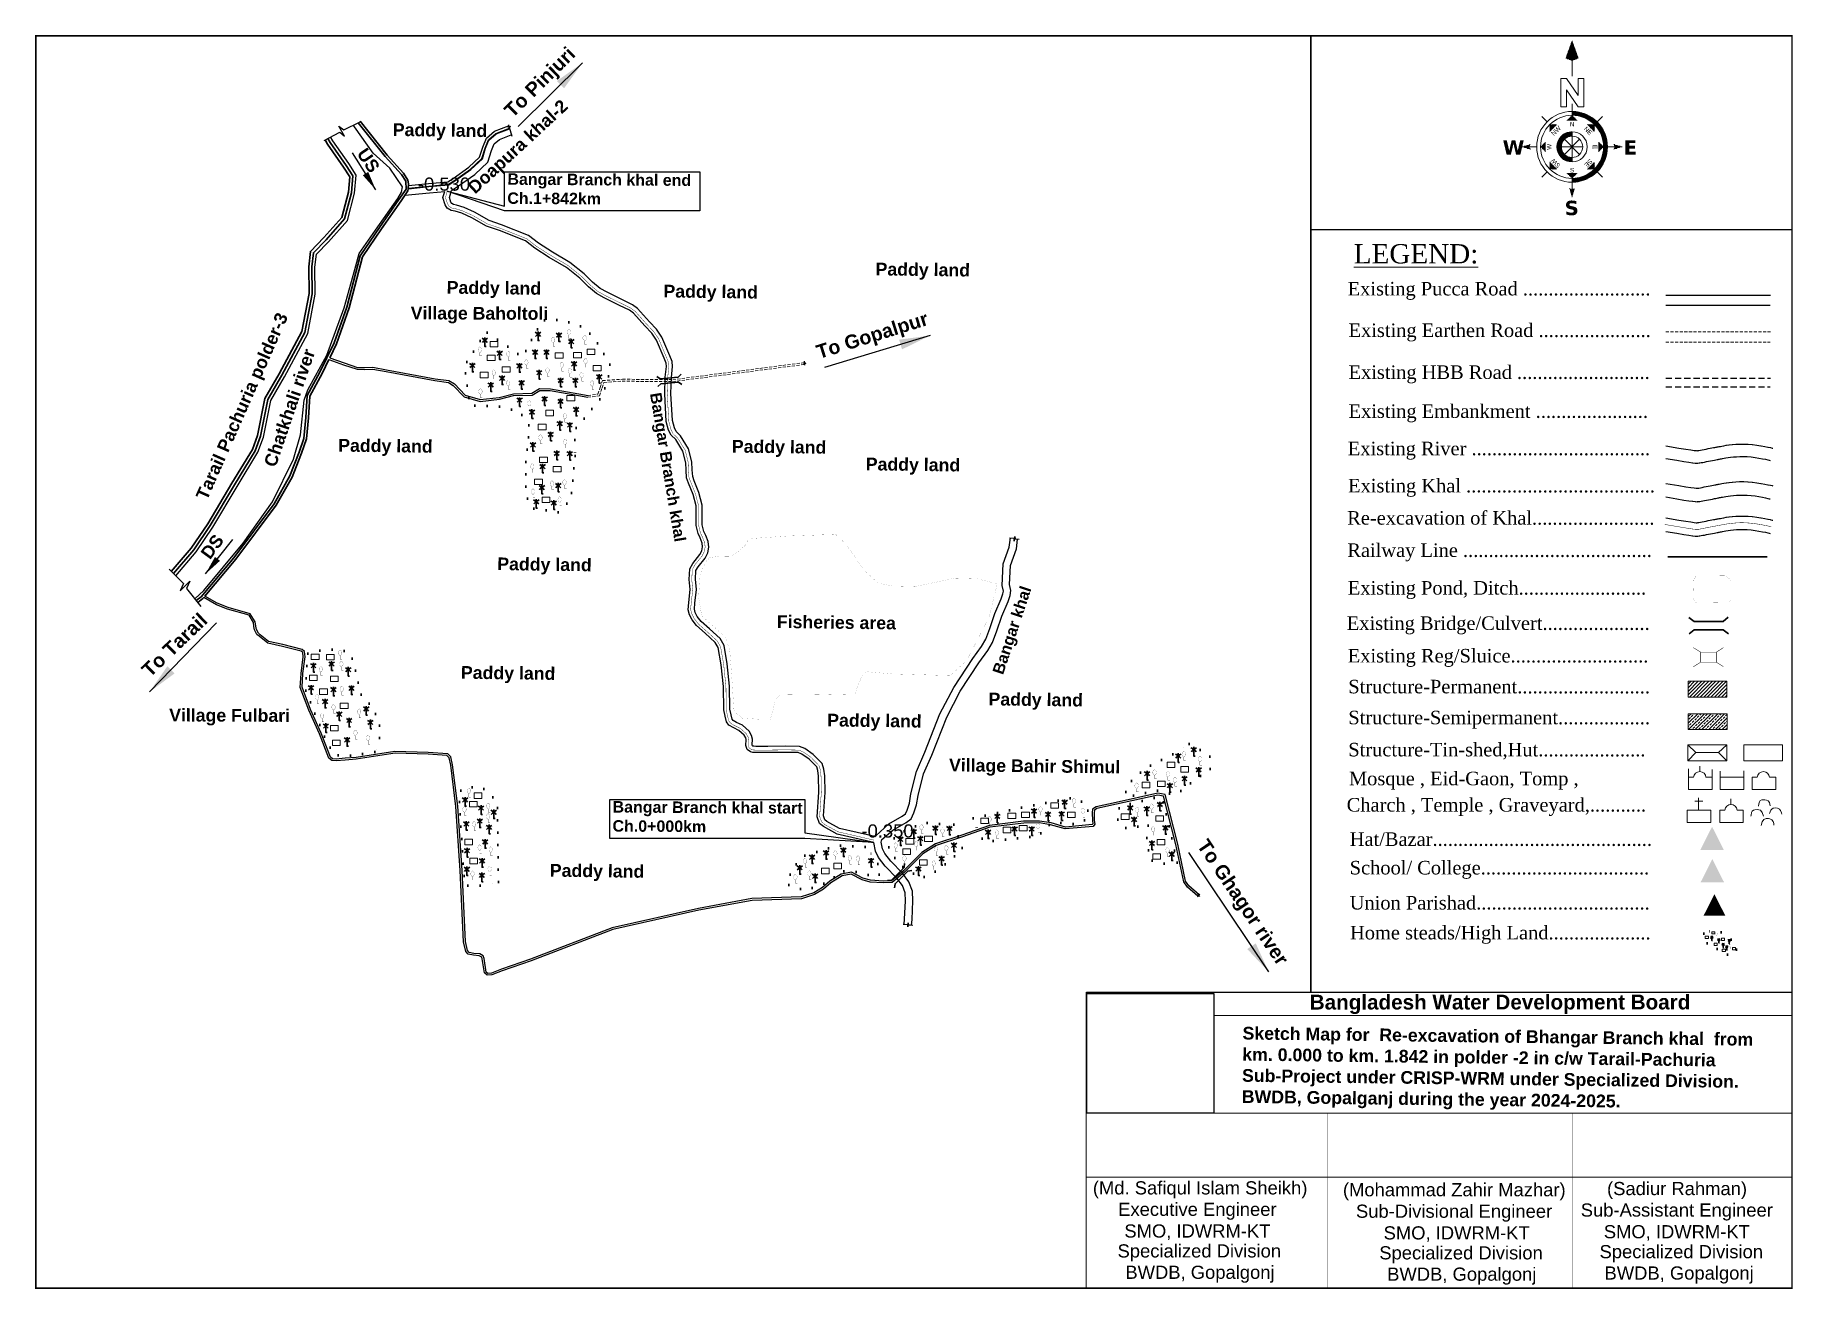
# Model space of a CAD drawing. Header units: millimetres. Extents: x 103 to 31621, y -111783 to -48.
# Drawn here: x 28774 to 31621, y -111783 to -109752 of the extents above; entities outside this region: 3.
import ezdxf
from ezdxf.enums import TextEntityAlignment as Align

# ---------------------------------------------------------------- set-up
doc = ezdxf.new("R2010")
doc.units = ezdxf.units.MM
doc.header["$MEASUREMENT"] = 0
for name, pattern in [('ACAD_ISO02W100', [15, 12, -3]), ('CENTERX2', [4, 2.5, -0.5, 0.5, -0.5]), ('DASHED', [0.75, 0.5, -0.25]), ('DASHED2', [0.375, 0.25, -0.125]), ('DOT2', [0.125, 0, -0.125]), ('HIDDENX2', [0.75, 0.5, -0.25]), ('PHANTOM2', [1.25, 0.625, -0.125, 0.125, -0.125, 0.125, -0.125])]:
    doc.linetypes.add(name, pattern=pattern)
for name, color, linetype, lineweight in [('Bazar', 97, 'Continuous', 15), ('Bridge or Culvert', 7, 'Continuous', 25), ('Church', 170, 'Continuous', 9), ('Earthan Road', 7, 'DASHED2', 9), ('Eid-Gah', 170, 'Continuous', 9), ('Existing Str', 7, 'PHANTOM2', 35), ('existing-profile', 5, 'ACAD_ISO02W100', 25), ('FRAM', 7, 'Continuous', 50), ('Graveyard', 40, 'Continuous', 9), ('HOUSE', 144, 'Continuous', 18), ('line', 10, 'Continuous', 9), ('Mosque', 170, 'Continuous', 9), ('OUTLINE', 7, 'Continuous', 15), ('p2', 32, 'Continuous', 15), ('PL', 7, 'Continuous', 15), ('Pond or Ditch', 7, 'Continuous', 9), ('PUCCA ROAD', 1, 'Continuous', 30), ('Rail Line', 14, 'TRACKS', 35), ('Temple', 170, 'Continuous', 9), ('Tomb', 170, 'Continuous', 9), ('Union', 7, 'Continuous', 15)]:
    doc.layers.add(name, color=color, linetype=linetype, lineweight=lineweight)
for name, color, linetype in [('boundary', 7, 'Continuous'), ('Earthen Emb', 42, 'Continuous'), ('Embankment', 6, 'DASHED'), ('HBB_BFS Road', 7, 'DASHED2'), ('Home Stead', 151, 'Continuous'), ('Khal', 4, 'Continuous'), ('RIVER', 150, 'Continuous'), ('TEXT', 5, 'Continuous'), ('Trees', 77, 'Continuous')]:
    doc.layers.add(name, color=color, linetype=linetype)
doc.styles.add('AR', font='arial.ttf', dxfattribs={"height": 450})
doc.styles.add('b', font='times.ttf')
doc.styles.add('LEG', font='romantic.ttf')
doc.styles.add('Romans', font='arial.ttf')
doc.styles.get("Standard").update_dxf_attribs({"font": 'arial.ttf'})
doc.styles.add('sum', font='arialbd.ttf')
doc.linetypes.add('TRACKS', pattern='A,0.15,[130,ltypeshp.shx,S=0.25,R=0,X=0,Y=0],0.15', length=0.3)
doc.dimstyles.get("Standard").update_dxf_attribs({"dimtxt": 0.18, "dimasz": 0.18, "dimexe": 0.18, "dimexo": 0.0625, "dimgap": 0.09, "dimtad": 0, "dimtih": 1, "dimtoh": 1, "dimdec": 4, "dimzin": 0, "dimdsep": 46, "dimtxsty": 'Standard', "dimblk": 'DATUMBLANK', "dimcen": 0.09, "dimadec": 0, "dimazin": 0, "dimtfac": 1, "dimtdec": 4, "dimtofl": 0, "dimtmove": 0, "dimatfit": 3, "dimfxl": 1, "dimtolj": 1, "dimtzin": 0, "dimarcsym": 0})
picture_1 = doc.add_image_def('image1.png', size_in_pixel=(204, 192))
pattern_1 = [(360, (26.19663, 31.512), (2e-14, 0.2822134), [])]
pattern_2 = [(360, (26.19663, 27.11894), (2e-14, 0.2822134), [])]
pattern_3 = [(180, (26.19663, 27.11894), (2e-14, 0.2822134), [])]
pattern_4 = [(45, (26.19663, 27.11894), (-0.199555, 0.199555), [])]
pattern_5 = [(90, (26.19663, 27.11894), (-0.2822134, 2e-14), [])]
pattern_6 = [(135, (26.19663, 27.11894), (-0.199555, -0.199555), [])]
pattern_7 = [(180, (26.19663, 27.11894), (-2e-14, -0.2822134), [])]
pattern_8 = [(225, (26.19663, 27.11894), (0.199555, -0.199555), [])]
pattern_9 = [(270, (26.19663, 27.11894), (0.2822134, -2e-14), [])]
pattern_10 = [(315, (26.19663, 27.11894), (0.199555, 0.199555), [])]

msp = doc.modelspace()

# ---------------------------------------------------------------- texts
at = {"layer": 'Embankment', "ltscale": 0.1, "char_height": 0.18, "attachment_point": 1}
for insert in [(103.2, -47.9), (103.2, -48.2), (103.4, -48.2)]:
    msp.add_mtext('\\A1;', dxfattribs=dict(at, insert=insert))
at = {"layer": 'FRAM', "linetype": 'Continuous', "lineweight": -3, "style": 'AR'}
for s, p in [('(Md. Safiqul Islam Sheikh)   ', (30673.6, -111629.8)), ('(Mohammad Zahir Mazhar)      ', (31097.7, -111632.8)), ('Executive Engineer     ', (30677.4, -111664.5)), ('Sub-Divisional Engineer       ', (31101.5, -111667.6)), ('SMO, IDWRM-KT     ', (30677.4, -111699.6)), ('SMO, IDWRM-KT      ', (31101.5, -111702.7)), ('Specialized Division     ', (30680.5, -111731.9)), ('Specialized Division     ', (31104.5, -111735)), ('BWDB, Gopalgonj     ', (30681.6, -111766.5)), ('BWDB, Gopalgonj     ', (31105.7, -111769.5))]:
    msp.add_text(s, height=21.323, dxfattribs=at).set_placement(p, align=Align.CENTER)
at = {"layer": 'FRAM', "linetype": 'Continuous', "style": 'AR'}
for s, p in [('(Sadiur Rahman)     ', (31454.4, -111630.9)), ('Sub-Assistant Engineer      ', (31458.2, -111665.7)), ('SMO, IDWRM-KT      ', (31458.2, -111700.8)), ('Specialized Division     ', (31461.3, -111733.1)), ('BWDB, Gopalgonj     ', (31457.8, -111767.7))]:
    msp.add_text(s, height=21.323, dxfattribs=at).set_placement(p, align=Align.CENTER)
at = {"layer": 'FRAM', "linetype": 'Continuous', "lineweight": -3, "char_height": 21.32, "width": 397.532, "attachment_point": 1, "style": 'AR'}
for s, insert in [('-0.530', (29394, -109982.8)), ('-0.350', (30112.5, -111030.4))]:
    msp.add_mtext(s, dxfattribs=dict(at, insert=insert))
at = {"layer": 'OUTLINE', "style": 'LEG'}
msp.add_text('%%ULEGEND:', height=31.22, dxfattribs=at).set_placement((30910.1, -110121.9))
at = {"layer": 'OUTLINE', "ltscale": 0.1, "style": 'b'}
for s, p in [('Railway Line .....................................', (30899.6, -110597.3)), (' Existing Reg/Sluice...........................', (30892.1, -110768.2)), ('Structure-Permanent..........................', (30901.2, -110818.2)), ('Structure-Semipermanent..................', (30901.2, -110868.3)), ('Structure-Tin-shed,Hut.....................', (30901.2, -110920.3)), ('Mosque , Eid-Gaon, Tomp ,', (30902.3, -110967.1)), ('Charch , Temple , Graveyard,........... ', (30898.6, -111009.7)), ('Home steads/High Land....................', (30904, -111216.7))]:
    msp.add_text(s, height=21.898, dxfattribs=at).set_placement(p)
at = {"layer": 'OUTLINE', "ltscale": 0.1, "char_height": 21.898, "width": 1021.766, "attachment_point": 1, "style": 'b'}
for s, insert in [('Existing Pucca Road .........................', (30900.1, -110151.9)), ('Existing Earthen Road ......................', (30901.6, -110219.2)), ('Existing HBB Road ..........................', (30901.6, -110287.1)), ('Existing Embankment ......................', (30901.6, -110350.2)), (' Existing River ...................................', (30892.2, -110410.7)), ('Existing Khal .....................................', (30900.9, -110470.9)), ('Re-excavation of Khal........................', (30899.4, -110523.1)), (' Existing Pond, Ditch.........................', (30892.2, -110636.4)), (' Existing Bridge/Culvert.....................', (30890.5, -110693.6)), ('Hat/Bazar...........................................', (30903.5, -111043.4)), ('School/ College.................................', (30903.5, -111089.6)), ('Union Parishad..................................', (30903.5, -111146.4))]:
    msp.add_mtext(s, dxfattribs=dict(at, insert=insert))
at = {"layer": 'TEXT', "color": 7, "style": 'sum'}
msp.add_text('Bangladesh Water Development Board', height=23.922, rotation=0.0165, dxfattribs=at).set_placement((31147, -111330.2), align=Align.CENTER)
at = {"layer": 'TEXT', "color": 7, "attachment_point": 1, "style": 'sum'}
for s, insert, char_height, width, rotation in [('To Pinjuri ', (29531.6, -109871.3), 22.59, 437.285, 44.707), ('Doapura khal-2', (29472.7, -109995.4), 20.536, 397.532, 42.7834), ('Paddy land', (29353.4, -109894.9), 20.54, 397.532, 359.2928), ('US', (29311.2, -109932.7), 20.54, 397.532, 304.2748), ('Bangar Branch khal end\\PCh.1+842km', (29539.1, -109976), 18.524, 358.574, 359.6306), ('Paddy land', (30135.5, -110120.7), 20.54, 397.532, 359.2928), ('Paddy land', (29440.7, -110150.3), 20.54, 397.532, 359.2928), ('Paddy land', (29791.9, -110156.4), 20.54, 397.532, 359.2928), ('Village Baholtoli', (29382.4, -110192), 20.503, 396.896, 359.7933), ('Tarail Pachuria polder-3', (29033.5, -110498.5), 20.536, 397.532, 66.2262), ('To Gopalpur', (30037, -110255.3), 22.59, 437.285, 17.3417), ('Chatkhali river', (29143.9, -110446.7), 20.536, 397.532, 71.0916), ('Bangar Branch khal', (29788.1, -110329.8), 18.524, 358.574, 279.4572), ('Paddy land', (29265, -110406.1), 20.54, 397.532, 359.2928), ('Paddy land', (29902.7, -110407.7), 20.54, 397.532, 359.2928), ('Paddy land', (30119.6, -110436.4), 20.54, 397.532, 359.2928), ('DS', (29040.6, -110590.5), 20.54, 397.532, 53.5305), ('Paddy land', (29522.7, -110598.1), 20.54, 397.532, 359.2928), ('Bangar khal', (30324.2, -110783.3), 18.524, 358.574, 71.7641), ('To Tarail\\P ', (28944.3, -110777.1), 22.59, 437.285, 43.7653), ('Fisheries area', (29975.6, -110691.8), 20.536, 397.532, 359.2928), ('Paddy land', (29463.8, -110774), 20.54, 397.532, 359.2928), ('Paddy land', (30318.5, -110817.1), 20.54, 397.532, 359.2928), ('Village Fulbari', (28991.1, -110843.2), 20.503, 396.896, 359.7933), ('Paddy land', (30057.2, -110851.2), 20.54, 397.532, 359.2928), ('Village Bahir Shimul', (30254.5, -110923.9), 20.536, 397.532, 359.2928), ('Bangar Branch khal start\\PCh.0+000km', (29709.5, -110992.7), 18.524, 358.574, 359.6306), ('To Ghagor river ', (30674, -111051.9), 22.59, 437.285, 303.9148), ('Paddy land', (29607.8, -111094.5), 20.54, 397.532, 359.2928), ('Sketch Map for  Re-excavation of Bhangar Branch khal  from km. 0.000 to km. 1.842 in polder -2 in c/w Tarail-Pachuria Sub-Project under CRISP-WRM under Specialized Division. BWDB, Gopalganj during the year 2024-2025.', (30730, -111358.2), 20.5363, 833.629, 359.2928)]:
    msp.add_mtext(s, dxfattribs=dict(at, insert=insert, char_height=char_height, width=width, rotation=rotation))

# ---------------------------------------------------------------- blocks, each defined once
blk = doc.blocks.new('A$C7FEE66E4')
at = {"layer": 'Trees', "linetype": 'Continuous', "const_width": 0.000142}
blk.add_lwpolyline([(0, 0, 0.606435), (0, 0.0049, 0.606435)], format="xyb", close=True, dxfattribs=at)
at = {"layer": 'Trees', "linetype": 'Continuous', "const_width": 0.000252}
for points in [[(0, 0), (0, -0.0029)], [(0, -0.0029), (0.0017, -0.0029)]]:
    blk.add_lwpolyline(points, dxfattribs=at)
blk = doc.blocks.new('A$C01DB3217')
at = {"layer": 'Trees', "color": 1, "lineweight": 30}
blk.add_lwpolyline([(0, 0.0028), (0, -0.0071), (0.0015, -0.0071)], dxfattribs=at)
for centre, start, end in [((-0.012, -0.0154), 41.2491, 62.6782), ((0.012, -0.0154), 117.3218, 138.7509)]:
    blk.add_arc(centre, 0.0195, start, end, dxfattribs=at)
blk = doc.blocks.new('A$C3B865840')
at = {"layer": 'Bridge or Culvert', "color": 7, "linetype": 'Continuous', "lineweight": 30}
for points in [[(0, 43.6), (13.8, 33.1), (91.3, 33.3), (105, 44.2)], [(0.2, 0), (13.9, 10.6), (91.4, 10.9), (105.2, 0.2)]]:
    blk.add_lwpolyline(points, dxfattribs=at)
blk = doc.blocks.new('A$C5FE22593')
h = blk.add_hatch()
h.set_pattern_fill('_USER', color=11, scale=0.282213, style=0, pattern_type=0)
h.set_pattern_definition(pattern_1)
h.paths.add_polyline_path([(26.2, 66.79), (23.84, 60.2), (26.2, 59.26), (28.55, 60.2)])
h = blk.add_hatch()
h.set_pattern_fill('_USER', color=11, scale=0.282213, style=0, pattern_type=0)
h.set_pattern_definition(pattern_1)
h.paths.add_polyline_path([(26.2, 66.79), (23.84, 60.2), (26.2, 59.26), (28.55, 60.2)])
h = blk.add_hatch()
h.set_pattern_fill('_USER', color=11, scale=0.282213, style=0, pattern_type=0)
h.set_pattern_definition(pattern_1)
h.paths.add_polyline_path([(26.2, 66.79), (23.84, 60.2), (26.2, 59.26), (28.55, 60.2)])
h = blk.add_hatch()
h.set_pattern_fill('_USER', color=11, scale=0.282213, style=0, pattern_type=0)
h.set_pattern_definition(pattern_1)
h.paths.add_polyline_path([(26.2, 66.79), (23.84, 60.2), (26.2, 59.26), (28.55, 60.2)])
h = blk.add_hatch(color=11)
h.paths.add_polyline_path([(26.2, 15.36), (26.2, 13.92, 1), (26.2, 40.32), (26.2, 38.88, -1)])
h.paths.add_polyline_path([(26.2, 31.11), (26.2, 32.76, 1), (26.2, 21.47), (26.2, 23.13, -1)])
h = blk.add_hatch(color=11)
h.paths.add_polyline_path([(26.2, 15.36), (26.2, 13.92, 1), (26.2, 40.32), (26.2, 38.88, -1)])
h.paths.add_polyline_path([(26.2, 31.11), (26.2, 32.76, 1), (26.2, 21.47), (26.2, 23.13, -1)])
h = blk.add_hatch(color=11)
h.paths.add_polyline_path([(26.2, 15.36), (26.2, 13.92, 1), (26.2, 40.32), (26.2, 38.88, -1)])
h.paths.add_polyline_path([(26.2, 31.11), (26.2, 32.76, 1), (26.2, 21.47), (26.2, 23.13, -1)])
h = blk.add_hatch(color=11)
h.paths.add_polyline_path([(26.2, 15.36), (26.2, 13.92, 1), (26.2, 40.32), (26.2, 38.88, -1)])
h.paths.add_polyline_path([(26.2, 31.11), (26.2, 32.76, 1), (26.2, 21.47), (26.2, 23.13, -1)])
h = blk.add_hatch()
h.set_pattern_fill('_USER', color=11, scale=0.282213, style=0, pattern_type=0)
h.set_pattern_definition(pattern_2)
h.paths.add_polyline_path([(39.4, 27.12, 0.414214), (26.2, 40.32), (26.2, 38.88, -0.414214), (37.96, 27.12, -0.414214), (26.2, 15.36), (26.2, 13.92, 0.414214)])
h = blk.add_hatch()
h.set_pattern_fill('_USER', color=11, scale=0.282213, style=0, pattern_type=0)
h.set_pattern_definition(pattern_2)
h.paths.add_polyline_path([(39.4, 27.12, 0.414214), (26.2, 40.32), (26.2, 38.88, -0.414214), (37.96, 27.12, -0.414214), (26.2, 15.36), (26.2, 13.92, 0.414214)])
h = blk.add_hatch()
h.set_pattern_fill('_USER', color=11, scale=0.282213, style=0, pattern_type=0)
h.set_pattern_definition(pattern_2)
h.paths.add_polyline_path([(39.4, 27.12, 0.414214), (26.2, 40.32), (26.2, 38.88, -0.414214), (37.96, 27.12, -0.414214), (26.2, 15.36), (26.2, 13.92, 0.414214)])
h = blk.add_hatch()
h.set_pattern_fill('_USER', color=11, scale=0.282213, style=0, pattern_type=0)
h.set_pattern_definition(pattern_2)
h.paths.add_polyline_path([(39.4, 27.12, 0.414214), (26.2, 40.32), (26.2, 38.88, -0.414214), (37.96, 27.12, -0.414214), (26.2, 15.36), (26.2, 13.92, 0.414214)])
h = blk.add_hatch()
h.set_pattern_fill('_USER', color=11, scale=0.282213, angle=135, style=0, pattern_type=0)
h.set_pattern_definition(pattern_6)
h.paths.add_polyline_path([(20.54, 35.43), (17.88, 35.43), (17.88, 32.77)])
h = blk.add_hatch()
h.set_pattern_fill('_USER', color=11, scale=0.282213, angle=135, style=0, pattern_type=0)
h.set_pattern_definition(pattern_6)
h.paths.add_polyline_path([(20.54, 35.43), (17.88, 35.43), (17.88, 32.77)])
h = blk.add_hatch()
h.set_pattern_fill('_USER', color=11, scale=0.282213, angle=135, style=0, pattern_type=0)
h.set_pattern_definition(pattern_6)
h.paths.add_polyline_path([(20.54, 35.43), (17.88, 35.43), (17.88, 32.77)])
h = blk.add_hatch()
h.set_pattern_fill('_USER', color=11, scale=0.282213, angle=135, style=0, pattern_type=0)
h.set_pattern_definition(pattern_6)
h.paths.add_polyline_path([(20.54, 35.43), (17.88, 35.43), (17.88, 32.77)])
h = blk.add_hatch()
h.set_pattern_fill('_USER', color=11, scale=0.282213, angle=90, style=0, pattern_type=0)
h.set_pattern_definition(pattern_5)
h.paths.add_polyline_path([(28.08, 37), (26.2, 38.88), (24.32, 37)])
h = blk.add_hatch()
h.set_pattern_fill('_USER', color=11, scale=0.282213, angle=90, style=0, pattern_type=0)
h.set_pattern_definition(pattern_5)
h.paths.add_polyline_path([(28.08, 37), (26.2, 38.88), (24.32, 37)])
h = blk.add_hatch()
h.set_pattern_fill('_USER', color=11, scale=0.282213, angle=90, style=0, pattern_type=0)
h.set_pattern_definition(pattern_5)
h.paths.add_polyline_path([(28.08, 37), (26.2, 38.88), (24.32, 37)])
h = blk.add_hatch()
h.set_pattern_fill('_USER', color=11, scale=0.282213, angle=90, style=0, pattern_type=0)
h.set_pattern_definition(pattern_5)
h.paths.add_polyline_path([(28.08, 37), (26.2, 38.88), (24.32, 37)])
h = blk.add_hatch()
h.set_pattern_fill('_USER', color=11, scale=0.282213, angle=45, style=0, pattern_type=0)
h.set_pattern_definition(pattern_4)
h.paths.add_polyline_path([(34.51, 32.77), (34.51, 35.43), (31.85, 35.43)])
h = blk.add_hatch()
h.set_pattern_fill('_USER', color=11, scale=0.282213, angle=45, style=0, pattern_type=0)
h.set_pattern_definition(pattern_4)
h.paths.add_polyline_path([(34.51, 32.77), (34.51, 35.43), (31.85, 35.43)])
h = blk.add_hatch()
h.set_pattern_fill('_USER', color=11, scale=0.282213, angle=45, style=0, pattern_type=0)
h.set_pattern_definition(pattern_4)
h.paths.add_polyline_path([(34.51, 32.77), (34.51, 35.43), (31.85, 35.43)])
h = blk.add_hatch()
h.set_pattern_fill('_USER', color=11, scale=0.282213, angle=45, style=0, pattern_type=0)
h.set_pattern_definition(pattern_4)
h.paths.add_polyline_path([(34.51, 32.77), (34.51, 35.43), (31.85, 35.43)])
h = blk.add_hatch()
h.set_pattern_fill('_USER', color=11, scale=0.282213, style=0, pattern_type=0)
h.set_pattern_definition(pattern_3)
h.paths.add_polyline_path([(10.67, 26.18), (10.2, 27.12), (10.67, 28.06), (7.38, 27.12)])
h = blk.add_hatch()
h.set_pattern_fill('_USER', color=11, scale=0.282213, style=0, pattern_type=0)
h.set_pattern_definition(pattern_3)
h.paths.add_polyline_path([(10.67, 26.18), (10.2, 27.12), (10.67, 28.06), (7.38, 27.12)])
h = blk.add_hatch()
h.set_pattern_fill('_USER', color=11, scale=0.282213, style=0, pattern_type=0)
h.set_pattern_definition(pattern_3)
h.paths.add_polyline_path([(10.67, 26.18), (10.2, 27.12), (10.67, 28.06), (7.38, 27.12)])
h = blk.add_hatch()
h.set_pattern_fill('_USER', color=11, scale=0.282213, style=0, pattern_type=0)
h.set_pattern_definition(pattern_3)
h.paths.add_polyline_path([(10.67, 26.18), (10.2, 27.12), (10.67, 28.06), (7.38, 27.12)])
h = blk.add_hatch()
h.set_pattern_fill('_USER', color=11, scale=0.282213, angle=180, style=0, pattern_type=0)
h.set_pattern_definition(pattern_7)
h.paths.add_polyline_path([(16.32, 29), (14.44, 27.12), (16.32, 25.24)])
h = blk.add_hatch()
h.set_pattern_fill('_USER', color=11, scale=0.282213, angle=180, style=0, pattern_type=0)
h.set_pattern_definition(pattern_7)
h.paths.add_polyline_path([(16.32, 29), (14.44, 27.12), (16.32, 25.24)])
h = blk.add_hatch()
h.set_pattern_fill('_USER', color=11, scale=0.282213, angle=180, style=0, pattern_type=0)
h.set_pattern_definition(pattern_7)
h.paths.add_polyline_path([(16.32, 29), (14.44, 27.12), (16.32, 25.24)])
h = blk.add_hatch()
h.set_pattern_fill('_USER', color=11, scale=0.282213, angle=180, style=0, pattern_type=0)
h.set_pattern_definition(pattern_7)
h.paths.add_polyline_path([(16.32, 29), (14.44, 27.12), (16.32, 25.24)])
h = blk.add_hatch()
h.set_pattern_fill('_USER', color=11, scale=0.282213, style=0, pattern_type=0)
h.set_pattern_definition(pattern_2)
h.paths.add_polyline_path([(26.2, 31.11), (26.2, 32.76, 0.414214), (20.55, 27.12, 0.414214), (26.2, 21.47), (26.2, 23.13, -0.414214), (22.21, 27.12, -0.414214)])
h = blk.add_hatch()
h.set_pattern_fill('_USER', color=11, scale=0.282213, style=0, pattern_type=0)
h.set_pattern_definition(pattern_2)
h.paths.add_polyline_path([(26.2, 31.11), (26.2, 32.76, 0.414214), (20.55, 27.12, 0.414214), (26.2, 21.47), (26.2, 23.13, -0.414214), (22.21, 27.12, -0.414214)])
h = blk.add_hatch()
h.set_pattern_fill('_USER', color=11, scale=0.282213, style=0, pattern_type=0)
h.set_pattern_definition(pattern_2)
h.paths.add_polyline_path([(26.2, 31.11), (26.2, 32.76, 0.414214), (20.55, 27.12, 0.414214), (26.2, 21.47), (26.2, 23.13, -0.414214), (22.21, 27.12, -0.414214)])
h = blk.add_hatch()
h.set_pattern_fill('_USER', color=11, scale=0.282213, style=0, pattern_type=0)
h.set_pattern_definition(pattern_2)
h.paths.add_polyline_path([(26.2, 31.11), (26.2, 32.76, 0.414214), (20.55, 27.12, 0.414214), (26.2, 21.47), (26.2, 23.13, -0.414214), (22.21, 27.12, -0.414214)])
h = blk.add_hatch()
h.set_pattern_fill('_USER', color=11, scale=0.282213, style=0, pattern_type=0)
h.set_pattern_definition(pattern_2)
h.paths.add_polyline_path([(36.07, 29), (36.07, 25.24), (37.96, 27.12)])
h = blk.add_hatch()
h.set_pattern_fill('_USER', color=11, scale=0.282213, style=0, pattern_type=0)
h.set_pattern_definition(pattern_2)
h.paths.add_polyline_path([(36.07, 29), (36.07, 25.24), (37.96, 27.12)])
h = blk.add_hatch()
h.set_pattern_fill('_USER', color=11, scale=0.282213, style=0, pattern_type=0)
h.set_pattern_definition(pattern_2)
h.paths.add_polyline_path([(36.07, 29), (36.07, 25.24), (37.96, 27.12)])
h = blk.add_hatch()
h.set_pattern_fill('_USER', color=11, scale=0.282213, style=0, pattern_type=0)
h.set_pattern_definition(pattern_2)
h.paths.add_polyline_path([(36.07, 29), (36.07, 25.24), (37.96, 27.12)])
h = blk.add_hatch()
h.set_pattern_fill('_USER', color=11, scale=0.282213, style=0, pattern_type=0)
h.set_pattern_definition(pattern_2)
h.paths.add_polyline_path([(45.01, 27.12), (41.72, 28.06), (42.19, 27.12), (41.72, 26.18)])
h = blk.add_hatch()
h.set_pattern_fill('_USER', color=11, scale=0.282213, style=0, pattern_type=0)
h.set_pattern_definition(pattern_2)
h.paths.add_polyline_path([(45.01, 27.12), (41.72, 28.06), (42.19, 27.12), (41.72, 26.18)])
h = blk.add_hatch()
h.set_pattern_fill('_USER', color=11, scale=0.282213, style=0, pattern_type=0)
h.set_pattern_definition(pattern_2)
h.paths.add_polyline_path([(45.01, 27.12), (41.72, 28.06), (42.19, 27.12), (41.72, 26.18)])
h = blk.add_hatch()
h.set_pattern_fill('_USER', color=11, scale=0.282213, style=0, pattern_type=0)
h.set_pattern_definition(pattern_2)
h.paths.add_polyline_path([(45.01, 27.12), (41.72, 28.06), (42.19, 27.12), (41.72, 26.18)])
h = blk.add_hatch()
h.set_pattern_fill('_USER', color=11, scale=0.282213, angle=-135, style=0, pattern_type=0)
h.set_pattern_definition(pattern_8)
h.paths.add_polyline_path([(17.88, 21.46), (17.88, 18.8), (20.54, 18.8)])
h = blk.add_hatch()
h.set_pattern_fill('_USER', color=11, scale=0.282213, angle=-135, style=0, pattern_type=0)
h.set_pattern_definition(pattern_8)
h.paths.add_polyline_path([(17.88, 21.46), (17.88, 18.8), (20.54, 18.8)])
h = blk.add_hatch()
h.set_pattern_fill('_USER', color=11, scale=0.282213, angle=-135, style=0, pattern_type=0)
h.set_pattern_definition(pattern_8)
h.paths.add_polyline_path([(17.88, 21.46), (17.88, 18.8), (20.54, 18.8)])
h = blk.add_hatch()
h.set_pattern_fill('_USER', color=11, scale=0.282213, angle=-135, style=0, pattern_type=0)
h.set_pattern_definition(pattern_8)
h.paths.add_polyline_path([(17.88, 21.46), (17.88, 18.8), (20.54, 18.8)])
h = blk.add_hatch()
h.set_pattern_fill('_USER', color=11, scale=0.282213, angle=-45, style=0, pattern_type=0)
h.set_pattern_definition(pattern_10)
h.paths.add_polyline_path([(31.85, 18.8), (34.51, 18.8), (34.51, 21.46)])
h = blk.add_hatch()
h.set_pattern_fill('_USER', color=11, scale=0.282213, angle=-45, style=0, pattern_type=0)
h.set_pattern_definition(pattern_10)
h.paths.add_polyline_path([(31.85, 18.8), (34.51, 18.8), (34.51, 21.46)])
h = blk.add_hatch()
h.set_pattern_fill('_USER', color=11, scale=0.282213, angle=-45, style=0, pattern_type=0)
h.set_pattern_definition(pattern_10)
h.paths.add_polyline_path([(31.85, 18.8), (34.51, 18.8), (34.51, 21.46)])
h = blk.add_hatch()
h.set_pattern_fill('_USER', color=11, scale=0.282213, angle=-45, style=0, pattern_type=0)
h.set_pattern_definition(pattern_10)
h.paths.add_polyline_path([(31.85, 18.8), (34.51, 18.8), (34.51, 21.46)])
h = blk.add_hatch()
h.set_pattern_fill('_USER', color=11, scale=0.282213, angle=-90, style=0, pattern_type=0)
h.set_pattern_definition(pattern_9)
h.paths.add_polyline_path([(24.32, 17.24), (26.2, 15.36), (28.08, 17.24)])
h = blk.add_hatch()
h.set_pattern_fill('_USER', color=11, scale=0.282213, angle=-90, style=0, pattern_type=0)
h.set_pattern_definition(pattern_9)
h.paths.add_polyline_path([(24.32, 17.24), (26.2, 15.36), (28.08, 17.24)])
h = blk.add_hatch()
h.set_pattern_fill('_USER', color=11, scale=0.282213, angle=-90, style=0, pattern_type=0)
h.set_pattern_definition(pattern_9)
h.paths.add_polyline_path([(24.32, 17.24), (26.2, 15.36), (28.08, 17.24)])
h = blk.add_hatch()
h.set_pattern_fill('_USER', color=11, scale=0.282213, angle=-90, style=0, pattern_type=0)
h.set_pattern_definition(pattern_9)
h.paths.add_polyline_path([(24.32, 17.24), (26.2, 15.36), (28.08, 17.24)])
h = blk.add_hatch()
h.set_pattern_fill('_USER', color=11, scale=0.282213, style=0, pattern_type=0)
h.set_pattern_definition(pattern_2)
h.paths.add_polyline_path([(27.14, 11.6), (26.2, 11.13), (25.26, 11.6), (26.2, 8.3)])
h = blk.add_hatch()
h.set_pattern_fill('_USER', color=11, scale=0.282213, style=0, pattern_type=0)
h.set_pattern_definition(pattern_2)
h.paths.add_polyline_path([(27.14, 11.6), (26.2, 11.13), (25.26, 11.6), (26.2, 8.3)])
h = blk.add_hatch()
h.set_pattern_fill('_USER', color=11, scale=0.282213, style=0, pattern_type=0)
h.set_pattern_definition(pattern_2)
h.paths.add_polyline_path([(27.14, 11.6), (26.2, 11.13), (25.26, 11.6), (26.2, 8.3)])
h = blk.add_hatch()
h.set_pattern_fill('_USER', color=11, scale=0.282213, style=0, pattern_type=0)
h.set_pattern_definition(pattern_2)
h.paths.add_polyline_path([(27.14, 11.6), (26.2, 11.13), (25.26, 11.6), (26.2, 8.3)])
at = {"color": 11}
for p, q in [((26.2, 53.5), (26.2, 59.26)), ((26.2, 53.5), (26.2, 59.26)), ((26.2, 53.5), (26.2, 59.26)), ((26.2, 53.5), (26.2, 59.26)), ((26.2, 40.32), (26.2, 43.11)), ((26.2, 40.32), (26.2, 43.11)), ((26.2, 40.32), (26.2, 43.11)), ((26.2, 40.32), (26.2, 43.11)), ((26.2, 40.32), (26.2, 38.88)), ((26.2, 40.32), (26.2, 38.88)), ((26.2, 40.32), (26.2, 38.88)), ((26.2, 40.32), (26.2, 38.88)), ((16.86, 36.46), (14.89, 38.43)), ((16.86, 36.46), (14.89, 38.43)), ((16.86, 36.46), (14.89, 38.43)), ((16.86, 36.46), (14.89, 38.43)), ((35.53, 36.46), (37.5, 38.43)), ((35.53, 36.46), (37.5, 38.43)), ((35.53, 36.46), (37.5, 38.43)), ((35.53, 36.46), (37.5, 38.43)), ((12.99, 27.12), (10.2, 27.12)), ((12.99, 27.12), (10.2, 27.12)), ((12.99, 27.12), (10.2, 27.12)), ((12.99, 27.12), (10.2, 27.12)), ((22.21, 27.12), (30.19, 27.12)), ((30.19, 27.12), (22.21, 27.12)), ((22.21, 27.12), (30.19, 27.12)), ((30.19, 27.12), (22.21, 27.12)), ((22.21, 27.12), (30.19, 27.12)), ((30.19, 27.12), (22.21, 27.12)), ((22.21, 27.12), (30.19, 27.12)), ((30.19, 27.12), (22.21, 27.12)), ((23.37, 24.3), (29.02, 29.94)), ((29.02, 24.3), (23.37, 29.94)), ((29.02, 29.94), (23.37, 24.3)), ((23.37, 29.94), (29.02, 24.3)), ((23.37, 24.3), (29.02, 29.94)), ((29.02, 24.3), (23.37, 29.94)), ((29.02, 29.94), (23.37, 24.3)), ((23.37, 29.94), (29.02, 24.3)), ((23.37, 24.3), (29.02, 29.94)), ((29.02, 24.3), (23.37, 29.94)), ((29.02, 29.94), (23.37, 24.3)), ((23.37, 29.94), (29.02, 24.3)), ((23.37, 24.3), (29.02, 29.94)), ((29.02, 24.3), (23.37, 29.94)), ((29.02, 29.94), (23.37, 24.3)), ((23.37, 29.94), (29.02, 24.3)), ((26.2, 31.11), (26.2, 32.76)), ((26.2, 31.11), (26.2, 32.76)), ((26.2, 31.11), (26.2, 32.76)), ((26.2, 31.11), (26.2, 32.76)), ((26.2, 23.13), (26.2, 31.11)), ((26.2, 31.11), (26.2, 23.13)), ((26.2, 23.13), (26.2, 31.11)), ((26.2, 31.11), (26.2, 23.13)), ((26.2, 23.13), (26.2, 31.11)), ((26.2, 31.11), (26.2, 23.13)), ((26.2, 23.13), (26.2, 31.11)), ((26.2, 31.11), (26.2, 23.13)), ((39.4, 27.12), (42.19, 27.12)), ((39.4, 27.12), (42.19, 27.12)), ((39.4, 27.12), (42.19, 27.12)), ((39.4, 27.12), (42.19, 27.12)), ((26.2, 23.13), (26.2, 21.47)), ((26.2, 23.13), (26.2, 21.47)), ((26.2, 23.13), (26.2, 21.47)), ((26.2, 23.13), (26.2, 21.47)), ((16.86, 17.78), (14.89, 15.81)), ((16.86, 17.78), (14.89, 15.81)), ((16.86, 17.78), (14.89, 15.81)), ((16.86, 17.78), (14.89, 15.81)), ((26.2, 13.92), (26.2, 15.36)), ((26.2, 13.92), (26.2, 15.36)), ((26.2, 13.92), (26.2, 15.36)), ((26.2, 13.92), (26.2, 15.36)), ((26.2, 13.92), (26.2, 11.13)), ((26.2, 13.92), (26.2, 11.13)), ((26.2, 13.92), (26.2, 11.13)), ((26.2, 13.92), (26.2, 11.13)), ((35.53, 17.78), (37.5, 15.81)), ((35.53, 17.78), (37.5, 15.81)), ((35.53, 17.78), (37.5, 15.81)), ((35.53, 17.78), (37.5, 15.81))]:
    blk.add_line(p, q, dxfattribs=at)
at = {"color": 1}
for p, q in [((22.03, 52.68), (24.16, 52.68)), ((22.03, 42.01), (22.03, 52.68)), ((22.03, 52.68), (24.16, 52.68)), ((22.03, 42.01), (22.03, 52.68)), ((22.03, 52.68), (24.16, 52.68)), ((22.03, 42.01), (22.03, 52.68)), ((22.03, 52.68), (24.16, 52.68)), ((22.03, 42.01), (22.03, 52.68)), ((24.16, 52.68), (28.43, 46.28)), ((24.16, 52.68), (28.43, 46.28)), ((24.16, 52.68), (28.43, 46.28)), ((24.16, 52.68), (28.43, 46.28)), ((28.43, 52.68), (30.56, 52.68)), ((28.43, 46.28), (28.43, 52.68)), ((28.43, 52.68), (30.56, 52.68)), ((28.43, 46.28), (28.43, 52.68)), ((28.43, 52.68), (30.56, 52.68)), ((28.43, 46.28), (28.43, 52.68)), ((28.43, 52.68), (30.56, 52.68)), ((28.43, 46.28), (28.43, 52.68)), ((30.56, 52.68), (30.56, 42.01)), ((30.56, 52.68), (30.56, 42.01)), ((30.56, 52.68), (30.56, 42.01)), ((30.56, 52.68), (30.56, 42.01)), ((24.16, 48.41), (24.16, 42.01)), ((28.43, 42.01), (24.16, 48.41)), ((24.16, 48.41), (24.16, 42.01)), ((28.43, 42.01), (24.16, 48.41)), ((24.16, 48.41), (24.16, 42.01)), ((28.43, 42.01), (24.16, 48.41)), ((24.16, 48.41), (24.16, 42.01)), ((28.43, 42.01), (24.16, 48.41)), ((24.16, 42.01), (22.03, 42.01)), ((24.16, 42.01), (22.03, 42.01)), ((24.16, 42.01), (22.03, 42.01)), ((24.16, 42.01), (22.03, 42.01)), ((30.56, 42.01), (28.43, 42.01)), ((30.56, 42.01), (28.43, 42.01)), ((30.56, 42.01), (28.43, 42.01)), ((30.56, 42.01), (28.43, 42.01))]:
    blk.add_line(p, q, dxfattribs=at)
at = {"color": 11}
for radius in [13.2, 13.2, 13.2, 13.2, 11.76, 11.76, 11.76, 11.76, 5.64, 5.64, 5.64, 5.64, 3.99, 3.99, 3.99, 3.99]:
    blk.add_circle((26.2, 27.12), radius, dxfattribs=at)
for points in [[(26.2, 66.79), (23.84, 60.2), (26.2, 59.26)], [(26.2, 66.79), (23.84, 60.2), (26.2, 59.26)], [(26.2, 66.79), (23.84, 60.2), (26.2, 59.26)], [(26.2, 66.79), (23.84, 60.2), (26.2, 59.26)], [(26.2, 59.26), (28.55, 60.2), (26.2, 66.79)], [(26.2, 59.26), (28.55, 60.2), (26.2, 66.79)], [(26.2, 59.26), (28.55, 60.2), (26.2, 66.79)], [(26.2, 59.26), (28.55, 60.2), (26.2, 66.79)], [(17.88, 35.43), (20.54, 35.43), (17.88, 32.77)], [(17.88, 35.43), (20.54, 35.43), (17.88, 32.77)], [(17.88, 35.43), (20.54, 35.43), (17.88, 32.77)], [(17.88, 35.43), (20.54, 35.43), (17.88, 32.77)], [(26.2, 38.88), (28.08, 37), (24.32, 37)], [(26.2, 38.88), (28.08, 37), (24.32, 37)], [(26.2, 38.88), (28.08, 37), (24.32, 37)], [(26.2, 38.88), (28.08, 37), (24.32, 37)], [(34.51, 35.43), (34.51, 32.77), (31.85, 35.43)], [(34.51, 35.43), (34.51, 32.77), (31.85, 35.43)], [(34.51, 35.43), (34.51, 32.77), (31.85, 35.43)], [(34.51, 35.43), (34.51, 32.77), (31.85, 35.43)], [(7.38, 27.12), (10.67, 28.06), (10.2, 27.12)], [(7.38, 27.12), (10.67, 28.06), (10.2, 27.12)], [(7.38, 27.12), (10.67, 28.06), (10.2, 27.12)], [(7.38, 27.12), (10.67, 28.06), (10.2, 27.12)], [(10.67, 26.18), (10.2, 27.12), (7.38, 27.12)], [(10.67, 26.18), (10.2, 27.12), (7.38, 27.12)], [(10.67, 26.18), (10.2, 27.12), (7.38, 27.12)], [(10.67, 26.18), (10.2, 27.12), (7.38, 27.12)], [(14.44, 27.12), (16.32, 29), (16.32, 25.24)], [(14.44, 27.12), (16.32, 29), (16.32, 25.24)], [(14.44, 27.12), (16.32, 29), (16.32, 25.24)], [(14.44, 27.12), (16.32, 29), (16.32, 25.24)], [(37.96, 27.12), (36.07, 25.24), (36.07, 29)], [(37.96, 27.12), (36.07, 25.24), (36.07, 29)], [(37.96, 27.12), (36.07, 25.24), (36.07, 29)], [(37.96, 27.12), (36.07, 25.24), (36.07, 29)], [(41.72, 28.06), (42.19, 27.12), (45.01, 27.12)], [(41.72, 28.06), (42.19, 27.12), (45.01, 27.12)], [(41.72, 28.06), (42.19, 27.12), (45.01, 27.12)], [(41.72, 28.06), (42.19, 27.12), (45.01, 27.12)], [(45.01, 27.12), (41.72, 26.18), (42.19, 27.12)], [(45.01, 27.12), (41.72, 26.18), (42.19, 27.12)], [(45.01, 27.12), (41.72, 26.18), (42.19, 27.12)], [(45.01, 27.12), (41.72, 26.18), (42.19, 27.12)], [(17.88, 18.8), (17.88, 21.46), (20.54, 18.8)], [(17.88, 18.8), (17.88, 21.46), (20.54, 18.8)], [(17.88, 18.8), (17.88, 21.46), (20.54, 18.8)], [(17.88, 18.8), (17.88, 21.46), (20.54, 18.8)], [(34.51, 18.8), (31.85, 18.8), (34.51, 21.46)], [(34.51, 18.8), (31.85, 18.8), (34.51, 21.46)], [(34.51, 18.8), (31.85, 18.8), (34.51, 21.46)], [(34.51, 18.8), (31.85, 18.8), (34.51, 21.46)], [(26.2, 15.36), (24.32, 17.24), (28.08, 17.24)], [(26.2, 15.36), (24.32, 17.24), (28.08, 17.24)], [(26.2, 15.36), (24.32, 17.24), (28.08, 17.24)], [(26.2, 15.36), (24.32, 17.24), (28.08, 17.24)], [(26.2, 8.3), (25.26, 11.6), (26.2, 11.13)], [(26.2, 8.3), (25.26, 11.6), (26.2, 11.13)], [(26.2, 8.3), (25.26, 11.6), (26.2, 11.13)], [(26.2, 8.3), (25.26, 11.6), (26.2, 11.13)], [(27.14, 11.6), (26.2, 11.13), (26.2, 8.3)], [(27.14, 11.6), (26.2, 11.13), (26.2, 8.3)], [(27.14, 11.6), (26.2, 11.13), (26.2, 8.3)], [(27.14, 11.6), (26.2, 11.13), (26.2, 8.3)]]:
    blk.add_solid(points, dxfattribs=at)
at = {"color": 11, "style": 'Romans'}
for s, height, rotation, p in [('NW', 1.693, 45, (20.81, 32.51)), ('NW', 1.693, 45, (20.81, 32.51)), ('NW', 1.693, 45, (20.81, 32.51)), ('NW', 1.693, 45, (20.81, 32.51)), ('NE', 1.693, 315, (31.57, 32.5)), ('NE', 1.693, 315, (31.57, 32.5)), ('NE', 1.693, 315, (31.57, 32.5)), ('NE', 1.693, 315, (31.57, 32.5)), ('W', 1.69, 90, (18.48, 27.11)), ('W', 1.69, 90, (18.48, 27.11)), ('W', 1.69, 90, (18.48, 27.11)), ('W', 1.69, 90, (18.48, 27.11)), ('E', 1.69, 270, (33.89, 27.05)), ('E', 1.69, 270, (33.89, 27.05)), ('E', 1.69, 270, (33.89, 27.05)), ('E', 1.69, 270, (33.89, 27.05)), ('SW', 1.693, 135, (20.67, 21.59)), ('SW', 1.693, 135, (20.67, 21.59)), ('SW', 1.693, 135, (20.67, 21.59)), ('SW', 1.693, 135, (20.67, 21.59)), ('SE', 1.693, 225, (31.7, 21.6)), ('SE', 1.693, 225, (31.7, 21.6)), ('SE', 1.693, 225, (31.7, 21.6)), ('SE', 1.693, 225, (31.7, 21.6))]:
    blk.add_text(s, height=height, rotation=rotation, dxfattribs=at).set_placement(p, align=Align.CENTER)
for s, p in [('N', (26.2, 34.74)), ('N', (26.2, 34.74)), ('N', (26.2, 34.74)), ('N', (26.2, 34.74)), ('S', (26.19, 17.56)), ('S', (26.19, 17.56)), ('S', (26.19, 17.56)), ('S', (26.19, 17.56))]:
    blk.add_text(s, height=1.69, dxfattribs=at).set_placement(p, align=Align.CENTER)
at = {"layer": 'p2', "color": 1, "char_height": 5.3676, "attachment_point": 5}
for s, insert in [('{\\fVerdana|b1|i0|c0|p34;W}', (4.33, 26.9)), ('{\\fVerdana|b1|i0|c0|p34;W}', (4.33, 26.9)), ('{\\fVerdana|b1|i0|c0|p34;W}', (4.33, 26.9)), ('{\\fVerdana|b1|i0|c0|p34;W}', (4.33, 26.9)), ('{\\fVerdana|b1|i0|c0|p34;E}', (47.97, 26.9)), ('{\\fVerdana|b1|i0|c0|p34;E}', (47.97, 26.9)), ('{\\fVerdana|b1|i0|c0|p34;E}', (47.97, 26.9)), ('{\\fVerdana|b1|i0|c0|p34;E}', (47.97, 26.9)), ('{\\fVerdana|b1|i0|c0|p34;S}', (26.07, 4.27)), ('{\\fVerdana|b1|i0|c0|p34;S}', (26.07, 4.27)), ('{\\fVerdana|b1|i0|c0|p34;S}', (26.07, 4.27)), ('{\\fVerdana|b1|i0|c0|p34;S}', (26.07, 4.27))]:
    blk.add_mtext(s, dxfattribs=dict(at, insert=insert))
blk = doc.blocks.new('_DatumBlank')
at = {"color": 0, "linetype": 'ByBlock', "lineweight": -2}
for p, q in [((0, 0.577), (-1, 0)), ((0, -0.577), (0, 0.577)), ((-1, 0), (0, -0.577))]:
    blk.add_line(p, q, dxfattribs=at)
blk = doc.blocks.new('A$C5B990698')
at = {"layer": 'TEXT', "color": 0, "lineweight": 25}
blk.add_leader([(0, 110.8), (26.4, 0)], dimstyle='Standard', override={"dimscale": 0.5, "dimasz": 100, "dimgap": 0.09, "dimtad": 0}, dxfattribs=at)

# ---------------------------------------------------------------- hatches: boundary and pattern name
at = {"layer": 'Bazar'}
for color, points in [(256, [(31490.5, -111034.2), (31471.5, -111071.7), (31509.5, -111071.7)]), (5, [(31490.9, -111086.7), (31471.9, -111124.2), (31509.9, -111124.2)])]:
    msp.add_hatch(color=color, dxfattribs=at).paths.add_polyline_path(points)
at = {"layer": 'HOUSE'}
h = msp.add_hatch(dxfattribs=at)
h.set_pattern_fill('ANSI31', color=256, scale=32.65801, style=0)
h.set_pattern_definition([(45, (-3748455.6508, -13247999.9977), (-2.886587571, 2.886587571), [])])
h.paths.add_polyline_path([(31514.6, -110824.3), (31514.6, -110798.7), (31451.5, -110798.7), (31451.5, -110824.3)])
h = msp.add_hatch(dxfattribs=at)
h.set_pattern_fill('ANSI33', color=256, scale=30.616885)
h.set_pattern_definition([(45, (-3795087.959, -13523287.4664), (-5.4123516956, 5.4123516956), []), (45, (-3795082.546, -13523287.4664), (-5.4123516956, 5.4123516956), [3.827110586, -1.913555293])])
h.paths.add_polyline_path([(31514.9, -110851.2), (31451.8, -110851.2), (31451.8, -110876.8), (31514.9, -110876.8)])
at = {"layer": 'Union'}
msp.add_hatch(color=0, dxfattribs=at).paths.add_polyline_path([(31494.3, -111143.5), (31476.6, -111178.5), (31512, -111178.5)])

# ---------------------------------------------------------------- linework, layer by layer
at = {"layer": 'boundary', "color": 0}
for points, const_width in [([(28775.2, -109753.5), (31620, -109753.5), (31620, -111781.4), (28775.2, -111781.4), (28775.2, -109753.5)], 2.6), ([(30840.6, -111302.4), (30840.6, -109753.5)], 2.52), ([(30840.6, -110067.2), (31620, -110067.2)], 2.22)]:
    msp.add_lwpolyline(points, dxfattribs=dict(at, const_width=const_width))
at = {"layer": 'Bridge or Culvert', "color": 7, "linetype": 'Continuous', "lineweight": 30}
for points in [[(31453.1, -110695.4), (31461.5, -110701.7), (31508.5, -110701.6), (31516.8, -110695)], [(31453.2, -110721.8), (31461.5, -110715.4), (31508.6, -110715.2), (31516.9, -110721.7)]]:
    msp.add_lwpolyline(points, dxfattribs=at)
at = {"layer": 'Church', "linetype": 'Continuous'}
for points in [[(31468.5, -111007.3), (31468.5, -110987.4)], [(31468.5, -111007.3), (31468.5, -110987.4)], [(31475.3, -110993), (31462.4, -110993)], [(31475.3, -110993), (31462.4, -110993)]]:
    msp.add_lwpolyline(points, dxfattribs=at)
msp.add_lwpolyline([(31450.2, -111027.2), (31450.2, -111007.3), (31488.5, -111007.3), (31488.5, -111027.2), (31472.9, -111027.2), (31472.9, -111027.2), (31472.9, -111027.2), (31472.9, -111027.2), (31450.2, -111027.2)], close=True, dxfattribs=at)
msp.add_lwpolyline([(31450.2, -111027.2), (31450.2, -111007.3), (31488.5, -111007.3), (31488.5, -111027.2), (31472.9, -111027.2), (31472.9, -111027.2), (31472.9, -111027.2), (31472.9, -111027.2), (31450.2, -111027.2)], close=True, dxfattribs=at)
at = {"layer": 'Earthan Road', "color": 7, "linetype": 'HIDDENX2', "ltscale": 10}
for points in [[(31415.5, -110232.9), (31584.9, -110232.9)], [(31415.5, -110249.5), (31584.8, -110249.5)], [(29669.1, -110338.8), (29688, -110336.5), (29692.4, -110323.5), (29695.4, -110314.6), (29724.8, -110312.7), (29806.4, -110313.4), (30020.4, -110285.6)], [(29669.2, -110335.7), (29685.6, -110333.7), (29689.2, -110323), (29693, -110311.7), (29725.3, -110309.5), (29806.8, -110310.2), (30019.9, -110282.6)]]:
    msp.add_lwpolyline(points, dxfattribs=at)
at = {"layer": 'Earthen Emb', "lineweight": 30}
for points in [[(29034.9, -110668.1), (29043, -110661.8), (29095.6, -110598.5), (29161.1, -110511.5), (29186.7, -110466.2), (29201.8, -110427.6), (29209.4, -110405.4), (29212.5, -110371.6), (29214.7, -110335.9), (29235.3, -110298.1), (29258.5, -110250.6), (29278.9, -110192.7), (29300.7, -110109.6), (29331.9, -110063.8), (29363.3, -110018.5), (29374.7, -110001.8), (29374.3, -109988.9), (29367.6, -109977.9), (29341.2, -109949), (29297, -109894.1)], [(29251.2, -110274.7), (29262.2, -110252.2), (29282.8, -110193.8), (29304.4, -110111.3), (29335.2, -110066.1), (29366.6, -110020.8), (29377.7, -110004.5), (29377.7, -110004.5), (29377.7, -110004.5), (29378.4, -110001), (29378.9, -109993.2), (29377.8, -109986.9), (29370.8, -109975.5), (29344.2, -109946.4), (29300.2, -109891.6)], [(28994.5, -110620.8), (29026.9, -110583), (29053.5, -110543.8), (29092.8, -110478), (29125.8, -110423.3), (29134, -110400.5), (29146.2, -110340.5), (29169.3, -110300.7), (29206.1, -110232.3), (29217.6, -110170.6), (29217.2, -110127.5), (29219.9, -110102.5), (29241.5, -110080.2), (29270.8, -110047.5), (29281.5, -110006.7), (29283.5, -109981.5), (29273.6, -109965.8), (29247.4, -109928.8), (29243.7, -109922)], [(28998.1, -110624.3), (29030.8, -110586), (29057.7, -110546.5), (29097, -110480.6), (29130.4, -110425.5), (29138.9, -110401.9), (29150.9, -110342.3), (29173.7, -110303.1), (29210.9, -110233.9), (29222.6, -110171.1), (29222.2, -110127.7), (29224.7, -110104.7), (29245.2, -110083.6), (29275.3, -110049.9), (29286.5, -110007.6), (29288.6, -109980.3), (29277.8, -109963.1), (29251.7, -109926.1), (29248, -109919.5)], [(29049, -110660.8), (29098.8, -110600.9), (29164.6, -110513.4), (29190.3, -110467.9), (29205.6, -110429), (29213.3, -110406.2), (29216.5, -110371.9), (29218.7, -110337), (29238.9, -110300), (29249.9, -110277.4)], [(29037.4, -110671.2), (29045.8, -110664.7), (29047.1, -110663.1)]]:
    msp.add_lwpolyline(points, dxfattribs=at)
for points in [[(31415.5, -110367.6, 0, 0, 0), (31584.8, -110367.6, 7.23, 7.23, 0)], [(31415.5, -110385.3, 0, 0, 0), (31584.8, -110385.3, 7.23, 7.23, 0)]]:
    msp.add_lwpolyline(points, format="xyseb", dxfattribs=at)
at = {"layer": 'Eid-Gah', "linetype": 'Continuous'}
for p, q in [((31503.5, -110954.2), (31503.5, -110944.3)), ((31503.5, -110954.2), (31503.5, -110944.3)), ((31541.8, -110954.2), (31541.8, -110943.6)), ((31541.8, -110954.2), (31541.8, -110943.6))]:
    msp.add_line(p, q, dxfattribs=at)
msp.add_lwpolyline([(31503.5, -110974.1), (31503.5, -110954.2), (31541.8, -110954.2), (31541.8, -110974.1), (31520.6, -110974.1), (31520.6, -110974.1), (31520.6, -110974.1), (31520.6, -110974.1), (31503.5, -110974.1)], close=True, dxfattribs=at)
msp.add_lwpolyline([(31503.5, -110974.1), (31503.5, -110954.2), (31541.8, -110954.2), (31541.8, -110974.1), (31520.6, -110974.1), (31520.6, -110974.1), (31520.6, -110974.1), (31520.6, -110974.1), (31503.5, -110974.1)], close=True, dxfattribs=at)
at = {"layer": 'Existing Str', "linetype": 'Continuous', "const_width": 0.758}
for points in [[(31460.2, -110744.2), (31471.9, -110751.5), (31497.3, -110751.5), (31509, -110744.2)], [(31471.9, -110767.8), (31471.9, -110751.5)], [(31497.3, -110767.8), (31497.3, -110751.5)], [(31460.2, -110775.1), (31471.9, -110767.8), (31497.3, -110767.8), (31509, -110775.1)]]:
    msp.add_lwpolyline(points, dxfattribs=at)
at = {"layer": 'FRAM', "linetype": 'Continuous', "const_width": 2.55}
msp.add_lwpolyline([(30476.8, -111302.4), (31620, -111302.4), (31620, -111302.4)], dxfattribs=at)
at = {"layer": 'Graveyard'}
for points in [[(31565.8, -111001.2), (31566.5, -110997.3), (31567.1, -110993.8), (31568.6, -110991.8), (31571.1, -110990.7), (31575.9, -110990.5), (31578.9, -110991), (31581.5, -110992.5), (31583.7, -110994.9), (31584.2, -110997.5), (31584.4, -111000.4)], [(31565.8, -111001.2), (31566.5, -110997.3), (31567.1, -110993.8), (31568.6, -110991.8), (31571.1, -110990.7), (31575.9, -110990.5), (31578.9, -110991), (31581.5, -110992.5), (31583.7, -110994.9), (31584.2, -110997.5), (31584.4, -111000.4)], [(31573.7, -111017), (31571.9, -111011.3), (31569.1, -111007.6), (31566.2, -111006.7), (31563.6, -111006.5), (31559.9, -111006.7), (31557.7, -111007.3), (31555.7, -111008.9), (31554.2, -111011.3), (31553.6, -111015.4), (31553.1, -111017)], [(31573.7, -111017), (31571.9, -111011.3), (31569.1, -111007.6), (31566.2, -111006.7), (31563.6, -111006.5), (31559.9, -111006.7), (31557.7, -111007.3), (31555.7, -111008.9), (31554.2, -111011.3), (31553.6, -111015.4), (31553.1, -111017)], [(31583.7, -111013), (31585.7, -111007.6), (31587.5, -111005.8), (31589.6, -111004.3), (31593.4, -111003.8), (31596.6, -111004.1), (31599.5, -111006), (31601.2, -111008.2), (31602.8, -111011.9), (31603.4, -111014.1)], [(31583.7, -111013), (31585.7, -111007.6), (31587.5, -111005.8), (31589.6, -111004.3), (31593.4, -111003.8), (31596.6, -111004.1), (31599.5, -111006), (31601.2, -111008.2), (31602.8, -111011.9), (31603.4, -111014.1)], [(31570.2, -111032), (31571.7, -111026.1), (31574.1, -111022.4), (31578.3, -111020.7), (31582, -111020.9), (31584.2, -111021.3), (31587.2, -111023.3), (31589.4, -111025.9), (31590.3, -111029.2), (31590.3, -111031.8)], [(31570.2, -111032), (31571.7, -111026.1), (31574.1, -111022.4), (31578.3, -111020.7), (31582, -111020.9), (31584.2, -111021.3), (31587.2, -111023.3), (31589.4, -111025.9), (31590.3, -111029.2), (31590.3, -111031.8)]]:
    msp.add_lwpolyline(points, dxfattribs=at)
at = {"layer": 'HBB_BFS Road', "color": 1, "linetype": 'DASHED2', "lineweight": 25, "ltscale": 40, "flags": 128}
for points in [[(31415.5, -110307.6), (31584.9, -110307.6)], [(31415.5, -110321.8), (31584.8, -110321.8)]]:
    msp.add_lwpolyline(points, dxfattribs=at)
at = {"layer": 'Home Stead', "color": 7, "linetype": 'DOT2', "lineweight": 50, "ltscale": 159.474072, "flags": 128}
for points in [[(29648.5, -110433.5), (29641.9, -110503.7), (29622.4, -110524.7), (29579.6, -110518.5), (29568.8, -110497.4), (29568.8, -110443.8), (29575, -110385.4), (29558.6, -110362.1), (29526.7, -110353.5), (29478.5, -110351.9), (29469.1, -110288), (29494, -110249.1), (29504.5, -110232.6), (29543, -110259.2), (29563.3, -110273.2), (29583.5, -110235.9), (29595.4, -110213.7), (29627.8, -110213.3), (29665.2, -110226.5), (29688.5, -110255.3), (29707.2, -110290.3), (29692.4, -110337), (29666, -110369.7), (29649.6, -110389.1), (29647.7, -110413.9), (29648.5, -110433.5)], [(29324.2, -110913), (29278.4, -110919.9), (29258.4, -110917.8), (29246, -110895.4), (29225.9, -110847.8), (29211.8, -110811.9), (29213.9, -110771.9), (29215.9, -110753.6), (29229, -110749.1), (29263.8, -110746.7), (29283.9, -110752), (29290, -110769.6), (29303.2, -110824.2), (29317, -110836.3), (29329.1, -110858.4), (29333, -110877.1), (29330.8, -110900.8), (29324.2, -110913)], [(30643.4, -110900), (30676.6, -110917.9), (30677.3, -110941.6), (30647.8, -110961.4), (30623.9, -110981.2), (30609.7, -110980.4), (30591, -110975.3), (30559.4, -110982.4), (30543.6, -110986), (30539.4, -110980.4), (30551.2, -110957.2), (30576.2, -110937.3), (30616.3, -110917.1), (30643.4, -110900)], [(29524.3, -111123.7), (29522.7, -110993.5), (29498.3, -110970.3), (29471.2, -110970.3), (29460.2, -110977.9), (29468.3, -111107.6), (29470.7, -111129.5), (29491.1, -111130), (29524.3, -111123.7)], [(30293.6, -111020.2), (30384.7, -111000.5), (30456.2, -110987.1), (30477.6, -110998), (30481.4, -111019.4), (30464.4, -111029), (30447.1, -111030.3), (30426.3, -111026.3), (30407.4, -111036), (30400.9, -111048.3), (30363.5, -111053.3), (30312.6, -111058.3), (30305.4, -111050.2), (30293.6, -111020.2)], [(30624.1, -111092.1), (30600.7, -110988.8), (30589.1, -110986.7), (30556.5, -110994.7), (30530.6, -111002.1), (30524.6, -111016.4), (30532.5, -111032), (30544.1, -111037.3), (30561.3, -111033.7), (30577.1, -111029.7), (30574.6, -111053.4), (30579.6, -111087.8), (30596.9, -111094), (30624.1, -111092.1)], [(30262.4, -111030.5), (30276.7, -111070.6), (30234.3, -111106), (30208.9, -111117.7), (30173.9, -111095.5), (30158, -111071.7), (30155.5, -111059.4), (30186, -111038.3), (30215.3, -111027.6), (30245.7, -111029.9), (30262.4, -111030.5)], [(30118.6, -111066.6), (30074.5, -111064.5), (30041.9, -111074.4), (30020.4, -111081), (30001.2, -111100.5), (29991.2, -111126.9), (30021.4, -111137.5), (30061.4, -111122.6), (30078, -111106.2), (30102.6, -111106.9), (30138.5, -111115.7), (30145.1, -111105.3), (30135.3, -111086.8), (30118.6, -111066.6)], [(31477.2, -111207.4), (31473.6, -111213), (31477.7, -111219.8), (31483.1, -111223.2), (31487.8, -111227), (31491.7, -111231.1), (31496, -111231.9), (31498.7, -111232), (31502.5, -111238), (31508.6, -111240.4), (31518.7, -111241.8), (31528, -111240), (31530.6, -111232), (31527.4, -111222.4), (31522.9, -111217.6), (31516.2, -111213.9), (31504, -111204.2), (31489.2, -111201.7), (31483.4, -111205.6), (31477.2, -111207.4)]]:
    msp.add_lwpolyline(points, dxfattribs=at)
at = {"layer": 'HOUSE'}
for points in [[(29510.8, -110257.2), (29523.4, -110257.2), (29523.4, -110248.3), (29510.8, -110248.3), (29510.8, -110257.2)], [(29506.2, -110279.4), (29518.9, -110279.4), (29518.9, -110270.6), (29506.2, -110270.6), (29506.2, -110279.4)], [(29616.6, -110275.6), (29629.2, -110275.6), (29629.2, -110266.8), (29616.6, -110266.8), (29616.6, -110275.6)], [(29646.1, -110275.1), (29658.8, -110275.1), (29658.8, -110266.2), (29646.1, -110266.2), (29646.1, -110275.1)], [(29668.1, -110269.6), (29680.7, -110269.6), (29680.7, -110260.7), (29668.1, -110260.7), (29668.1, -110269.6)], [(29494.9, -110307.1), (29507.6, -110307.1), (29507.6, -110298.3), (29494.9, -110298.3), (29494.9, -110307.1)], [(29530.6, -110298.3), (29543.2, -110298.3), (29543.2, -110289.4), (29530.6, -110289.4), (29530.6, -110298.3)], [(29677.9, -110295.9), (29690.6, -110295.9), (29690.6, -110287), (29677.9, -110287), (29677.9, -110295.9)], [(29635.3, -110344.6), (29648, -110344.6), (29648, -110335.8), (29635.3, -110335.8), (29635.3, -110344.6)], [(29601.3, -110368.5), (29613.9, -110368.5), (29613.9, -110359.7), (29601.3, -110359.7), (29601.3, -110368.5)], [(29588.9, -110391.4), (29601.5, -110391.4), (29601.5, -110382.5), (29588.9, -110382.5), (29588.9, -110391.4)], [(29591.2, -110444.4), (29603.9, -110444.4), (29603.9, -110435.5), (29591.2, -110435.5), (29591.2, -110444.4)], [(29583.1, -110480), (29595.7, -110480), (29595.7, -110471.1), (29583.1, -110471.1), (29583.1, -110480)], [(29613.2, -110459.5), (29625.9, -110459.5), (29625.9, -110450.6), (29613.2, -110450.6), (29613.2, -110459.5)], [(29595.1, -110509.4), (29607.7, -110509.4), (29607.7, -110500.5), (29595.1, -110500.5), (29595.1, -110509.4)], [(29221.2, -110763.5), (29233.8, -110763.5), (29233.8, -110754.6), (29221.2, -110754.6), (29221.2, -110763.5)], [(29245.7, -110764.1), (29258.3, -110764.1), (29258.3, -110755.2), (29245.7, -110755.2), (29245.7, -110764.1)], [(29218.1, -110797.6), (29230.8, -110797.6), (29230.8, -110788.8), (29218.1, -110788.8), (29218.1, -110797.6)], [(29252.3, -110799.1), (29265, -110799.1), (29265, -110790.3), (29252.3, -110790.3), (29252.3, -110799.1)], [(29234.8, -110820), (29247.4, -110820), (29247.4, -110811.1), (29234.8, -110811.1), (29234.8, -110820)], [(29268.1, -110842.8), (29280.8, -110842.8), (29280.8, -110834), (29268.1, -110834), (29268.1, -110842.8)], [(29252.4, -110879.1), (29265, -110879.1), (29265, -110870.3), (29252.4, -110870.3), (29252.4, -110879.1)], [(29255.4, -110902.7), (29268.1, -110902.7), (29268.1, -110893.8), (29255.4, -110893.8), (29255.4, -110902.7)], [(30607.8, -110938.4), (30620.4, -110938.4), (30620.4, -110929.5), (30607.8, -110929.5), (30607.8, -110938.4)], [(30567.2, -110971.1), (30579.8, -110971.1), (30579.8, -110962.3), (30567.2, -110962.3), (30567.2, -110971.1)], [(30592.1, -110969.1), (30604.7, -110969.1), (30604.7, -110960.2), (30592.1, -110960.2), (30592.1, -110969.1)], [(30629.7, -110945.8), (30642.4, -110945.8), (30642.4, -110936.9), (30629.7, -110936.9), (30629.7, -110945.8)], [(29485.2, -110988.5), (29497.8, -110988.5), (29497.8, -110979.6), (29485.2, -110979.6), (29485.2, -110988.5)], [(29477.6, -111002.1), (29490.2, -111002.1), (29490.2, -110993.3), (29477.6, -110993.3), (29477.6, -111002.1)], [(30349.8, -111021), (30362.5, -111021), (30362.5, -111012.2), (30349.8, -111012.2), (30349.8, -111021)], [(30371.8, -111019.5), (30384.5, -111019.5), (30384.5, -111010.7), (30371.8, -111010.7), (30371.8, -111019.5)], [(30419.1, -111004.4), (30431.7, -111004.4), (30431.7, -110995.6), (30419.1, -110995.6), (30419.1, -111004.4)], [(30446.2, -111019.5), (30458.9, -111019.5), (30458.9, -111010.7), (30446.2, -111010.7), (30446.2, -111019.5)], [(30533.4, -111022.4), (30546, -111022.4), (30546, -111013.6), (30533.4, -111013.6), (30533.4, -111022.4)], [(30589.2, -111025.3), (30601.8, -111025.3), (30601.8, -111016.4), (30589.2, -111016.4), (30589.2, -111025.3)], [(30305.7, -111029.2), (30318.4, -111029.2), (30318.4, -111020.3), (30305.7, -111020.3), (30305.7, -111029.2)], [(30342.1, -111043.9), (30354.7, -111043.9), (30354.7, -111035), (30342.1, -111035), (30342.1, -111043.9)], [(30368.2, -111041.1), (30380.8, -111041.1), (30380.8, -111032.2), (30368.2, -111032.2), (30368.2, -111041.1)], [(29470, -111063.4), (29482.6, -111063.4), (29482.6, -111054.5), (29470, -111054.5), (29470, -111063.4)], [(30179.4, -111079), (30192, -111079), (30192, -111070.1), (30179.4, -111070.1), (30179.4, -111079)], [(30184.4, -111062.3), (30197.1, -111062.3), (30197.1, -111053.5), (30184.4, -111053.5), (30184.4, -111062.3)], [(30214.9, -111058.4), (30227.5, -111058.4), (30227.5, -111049.5), (30214.9, -111049.5), (30214.9, -111058.4)], [(30591.5, -111063.8), (30604.1, -111063.8), (30604.1, -111054.9), (30591.5, -111054.9), (30591.5, -111063.8)], [(29477.9, -111094.3), (29490.5, -111094.3), (29490.5, -111085.4), (29477.9, -111085.4), (29477.9, -111094.3)], [(30047.8, -111110.3), (30060.4, -111110.3), (30060.4, -111101.4), (30047.8, -111101.4), (30047.8, -111110.3)], [(30067.7, -111102.2), (30080.4, -111102.2), (30080.4, -111093.3), (30067.7, -111093.3), (30067.7, -111102.2)], [(30206.4, -111096.7), (30219.1, -111096.7), (30219.1, -111087.8), (30206.4, -111087.8), (30206.4, -111096.7)], [(30584.4, -111086.7), (30597, -111086.7), (30597, -111077.9), (30584.4, -111077.9), (30584.4, -111086.7)], [(31479.4, -111215.2), (31484.5, -111215.2), (31484.5, -111211.6), (31479.4, -111211.6), (31479.4, -111215.2)], [(31490.1, -111207.9), (31495.2, -111207.9), (31495.2, -111204.3), (31490.1, -111204.3), (31490.1, -111207.9)], [(31505.7, -111218.3), (31510.8, -111218.3), (31510.8, -111214.7), (31505.7, -111214.7), (31505.7, -111218.3)], [(31493.7, -111226.5), (31498.8, -111226.5), (31498.8, -111222.9), (31493.7, -111222.9), (31493.7, -111226.5)], [(31506.9, -111236.4), (31512, -111236.4), (31512, -111232.8), (31506.9, -111232.8), (31506.9, -111236.4)], [(31523.5, -111233.5), (31528.6, -111233.5), (31528.6, -111229.9), (31523.5, -111229.9), (31523.5, -111233.5)]]:
    msp.add_lwpolyline(points, dxfattribs=at)
for points in [[(31451.5, -110798.7), (31514.6, -110798.7), (31514.6, -110824.3), (31451.5, -110824.3)], [(31451.5, -110798.7), (31514.6, -110798.7), (31514.6, -110824.3), (31451.5, -110824.3)], [(31451.8, -110851.2), (31514.9, -110851.2), (31514.9, -110876.8), (31451.8, -110876.8)], [(31451.8, -110851.2), (31514.9, -110851.2), (31514.9, -110876.8), (31451.8, -110876.8)]]:
    msp.add_lwpolyline(points, close=True, dxfattribs=at)
at = {"layer": 'HOUSE', "linetype": 'Continuous'}
for points in [[(31451.3, -110901.8), (31514.5, -110901.8), (31514.5, -110927.3), (31451.3, -110927.3)], [(31451.3, -110901.8), (31514.5, -110901.8), (31514.5, -110927.3), (31451.3, -110927.3)], [(31541.7, -110901.8), (31604.8, -110901.8), (31604.8, -110927.3), (31541.7, -110927.3)], [(31541.7, -110901.8), (31604.8, -110901.8), (31604.8, -110927.3), (31541.7, -110927.3)]]:
    msp.add_lwpolyline(points, close=True, dxfattribs=at)
for points in [[(31514.5, -110901.8), (31500.9, -110914), (31464, -110914), (31451.3, -110901.8)], [(31514.5, -110901.8), (31500.9, -110914), (31464, -110914), (31451.3, -110901.8)], [(31464, -110914), (31451.3, -110927.3)], [(31464, -110914), (31451.3, -110927.3)], [(31500.9, -110914), (31514.5, -110927.3)], [(31500.9, -110914), (31514.5, -110927.3)]]:
    msp.add_lwpolyline(points, dxfattribs=at)
at = {"layer": 'Khal', "lineweight": 25, "ltscale": 0.1}
for points in [[(29032.5, -110665.1), (29047.2, -110651.5), (29110.7, -110575.2), (29158.6, -110507.8), (29192.5, -110438.8), (29204, -110399.8), (29209.6, -110343.4), (29215.6, -110326.4), (29246.3, -110270.3), (29274.6, -110194), (29293.4, -110125.6), (29299, -110105.6), (29325.1, -110068.3), (29361.7, -110016.8), (29367.3, -110006.3), (29368.9, -109998.1), (29348.6, -109967.7), (29321.7, -109943.3), (29291.3, -109900.8), (29289.5, -109898)], [(29241.9, -109922.7), (29267.6, -109909.1), (29275.2, -109916), (29265.7, -109899.9), (29274.1, -109905.8), (29300.3, -109892.5)], [(29378.6, -110001), (29411.6, -109997.5), (29444.1, -109994.7), (29453.9, -109988.3), (29479.8, -109969.9), (29498.4, -109952.6), (29503.7, -109935.4), (29509.1, -109922.1), (29520.9, -109912.3), (29542.5, -109903.8)], [(29001.7, -110627.8), (29034.8, -110589), (29061.9, -110549.2), (29101.3, -110483.2), (29134.9, -110427.6), (29143.7, -110403.3), (29155.7, -110344.1), (29178.1, -110305.6), (29215.6, -110235.6), (29227.6, -110171.5), (29227.2, -110128), (29229.5, -110107), (29248.9, -110087), (29279.8, -110052.3), (29291.4, -110008.4), (29293.7, -109979), (29281.9, -109960.3), (29255.9, -109923.5), (29252.4, -109917.1)], [(29448.2, -110004), (29459.5, -109996.5), (29486.1, -109977.7), (29507.2, -109958.1), (29513.2, -109938.8), (29517.5, -109928.2), (29526, -109921), (29545.3, -109913.4)], [(29372.8, -110011.6), (29412.5, -110007.5), (29437.4, -110005.4)], [(30019.7, -110280.4), (30020, -110283.4), (30022.4, -110283.6), (30018.5, -110284.3), (30020.3, -110284.4), (30020.5, -110286.7)], [(28991, -110617.3), (29014.2, -110640.3), (29008.9, -110652.4), (29024.4, -110636.6), (29019.1, -110648.2), (29042.4, -110677.5)]]:
    msp.add_lwpolyline(points, dxfattribs=at)
at = {"layer": 'Khal', "color": 3, "linetype": 'Continuous'}
for points in [[(30132.5, -111060), (30073.3, -111046.3), (30050.9, -111034.1), (30044.7, -111028.8), (30040.8, -111018.3), (30043.5, -110978.5), (30043, -110952.3), (30042, -110943.1), (30040.1, -110937.4), (30028, -110924.7), (30016.1, -110916.5), (30010, -110914), (29989.8, -110913.8), (29960.7, -110914.1), (29941.1, -110914.1), (29936.4, -110913.9), (29932.5, -110912.9), (29927.2, -110909.1), (29925.3, -110902.8), (29925.8, -110893.1), (29925.2, -110890.4), (29922.6, -110886), (29914, -110878.3), (29905.6, -110874.3), (29897.9, -110869.9), (29893.7, -110864.2), (29891.5, -110855.1), (29889.5, -110845.1), (29889, -110807.2), (29885.3, -110771.9), (29880.5, -110744.1), (29875.5, -110735.7), (29859.4, -110721), (29845.5, -110708.6), (29838.1, -110699.2), (29833.9, -110690.8), (29831.7, -110682.7), (29832.9, -110671), (29835.2, -110650.2), (29833.6, -110633.6), (29834.6, -110616.8), (29839.4, -110607.8), (29850.9, -110593.6), (29853.9, -110587.6), (29855.2, -110581.1), (29854.6, -110575), (29851, -110566.4), (29847.8, -110559.5), (29844.7, -110546.3), (29844.6, -110514.7), (29839.7, -110496), (29832.4, -110477.9), (29829.2, -110469.1), (29828.3, -110456.6), (29827.9, -110444.7), (29823.3, -110426.1), (29811.6, -110407.3), (29804, -110400.2), (29800.1, -110391.9), (29796.3, -110377.9), (29793.9, -110332.9), (29794.7, -110306.2), (29796.5, -110288.6), (29796, -110283.2), (29792.9, -110275.6), (29780.6, -110246.2), (29772.8, -110234.9), (29761.6, -110223.1), (29743.2, -110202.3), (29736.6, -110197.8), (29720.8, -110189.9), (29695.8, -110177.5), (29683.3, -110170.6), (29670.2, -110159.8), (29656.4, -110146), (29634.6, -110128.4), (29606.7, -110112.1), (29583.4, -110097.3), (29568.4, -110085.5), (29525.9, -110068.7), (29505.1, -110061.7), (29481.2, -110048), (29465.1, -110040.6), (29454.2, -110037.2), (29447.8, -110036.1), (29441.6, -110032.4), (29438.3, -110027), (29434.4, -110015.4), (29437.4, -110005.4)], [(30134.3, -111050.1), (30076.9, -111036.9), (30056.6, -111025.8), (30053.2, -111022.9), (30050.9, -111016.8), (30053.5, -110978.8), (30053, -110951.6), (30051.8, -110941), (30048.9, -110932.1), (30034.5, -110917.1), (30020.9, -110907.6), (30011.9, -110904.1), (29989.8, -110903.8), (29960.6, -110904.1), (29941.4, -110904.1), (29937.9, -110903.9), (29936.7, -110903.6), (29935.8, -110903), (29935.3, -110901.6), (29935.8, -110892.2), (29934.6, -110886.6), (29930.4, -110879.6), (29919.6, -110869.9), (29910.3, -110865.4), (29904.7, -110862.2), (29903, -110859.9), (29901.3, -110853), (29899.5, -110844), (29899, -110806.6), (29895.2, -110770.6), (29890.1, -110740.6), (29883.4, -110729.3), (29866.1, -110713.6), (29852.8, -110701.8), (29846.6, -110693.8), (29843.3, -110687.3), (29841.8, -110681.8), (29842.8, -110672), (29845.2, -110650.2), (29843.6, -110633.5), (29844.4, -110619.5), (29847.8, -110613.4), (29859.4, -110599.1), (29863.4, -110590.9), (29865.3, -110581.5), (29864.3, -110572.5), (29860.2, -110562.4), (29857.3, -110556.2), (29854.7, -110545.1), (29854.6, -110513.4), (29849.2, -110492.9), (29841.7, -110474.3), (29839.1, -110467), (29838.3, -110456.1), (29837.9, -110443.3), (29832.6, -110422.2), (29819.3, -110400.9), (29812.3, -110394.2), (29809.5, -110388.4), (29806.3, -110376.3), (29803.9, -110332.8), (29804.7, -110306.8), (29806.5, -110288.6), (29805.9, -110280.9), (29802.1, -110271.8), (29789.4, -110241.4), (29780.6, -110228.6), (29769, -110216.4), (29749.8, -110194.7), (29741.7, -110189.2), (29725.2, -110181), (29700.4, -110168.7), (29689, -110162.3), (29676.9, -110152.4), (29663.1, -110138.6), (29640.3, -110120.2), (29611.9, -110103.6), (29589.2, -110089.2), (29573.4, -110076.7), (29529.4, -110059.3), (29509.2, -110052.5), (29485.8, -110039.1), (29468.7, -110031.2), (29456.5, -110027.4), (29451.4, -110026.5), (29448.9, -110025), (29447.5, -110022.7), (29444.9, -110015.2), (29448.2, -110004)]]:
    msp.add_lwpolyline(points, dxfattribs=at)
at = {"layer": 'Khal', "color": 7, "linetype": 'CENTERX2', "lineweight": 30, "ltscale": 5}
for points, const_width in [([(30133, -111056), (30074.8, -111042.5), (30053.1, -111030.8), (30048.1, -111026.4), (30044.8, -111017.7), (30047.5, -110978.6), (30047, -110952), (30045.9, -110942.2), (30043.7, -110935.3), (30030.6, -110921.7), (30018, -110913), (30010.8, -110910.1), (29989.8, -110909.8), (29960.6, -110910.1), (29941.2, -110910.1), (29937, -110909.9), (29934.2, -110909.2), (29930.6, -110906.7), (29929.3, -110902.3), (29929.8, -110892.7), (29928.9, -110888.9), (29925.7, -110883.4), (29916.2, -110874.9), (29907.5, -110870.7), (29900.6, -110866.8), (29897.4, -110862.5), (29895.4, -110854.3), (29893.5, -110844.7), (29893, -110806.9), (29889.3, -110771.4), (29884.3, -110742.7), (29878.7, -110733.1), (29862.1, -110718.1), (29848.4, -110705.9), (29841.5, -110697), (29837.7, -110689.4), (29835.7, -110682.3), (29836.8, -110671.4), (29839.2, -110650.2), (29837.6, -110633.6), (29838.5, -110617.9), (29842.7, -110610), (29854.3, -110595.8), (29857.7, -110588.9), (29859.3, -110581.2), (29858.5, -110574), (29854.7, -110564.8), (29851.6, -110558.2), (29848.7, -110545.8), (29848.6, -110514.2), (29843.5, -110494.8), (29836.1, -110476.4), (29833.1, -110468.3), (29832.3, -110456.4), (29831.9, -110444.2), (29827, -110424.5), (29814.7, -110404.7), (29807.3, -110397.8), (29803.8, -110390.5), (29800.3, -110377.3), (29797.9, -110332.8), (29798.7, -110306.5), (29800.5, -110288.6), (29800, -110282.3), (29796.6, -110274.1), (29784.1, -110244.3), (29776, -110232.4), (29764.6, -110220.4), (29745.8, -110199.3), (29738.7, -110194.3), (29722.6, -110186.3), (29697.6, -110174), (29685.6, -110167.3), (29672.8, -110156.8), (29659.1, -110143), (29636.9, -110125.1), (29608.8, -110108.7), (29585.7, -110094.1), (29570.4, -110082), (29527.3, -110064.9), (29506.8, -110058), (29483, -110044.4), (29466.5, -110036.9), (29455.1, -110033.3), (29449.3, -110032.3), (29444.5, -110029.4), (29442, -110025.3), (29438.6, -110015.3), (29441.6, -110005)], 0.632), ([(31413.7, -110544.7), (31435, -110548.2), (31446.1, -110550.1), (31454.3, -110551.4), (31460, -110552.2), (31464, -110552.6), (31466.8, -110552.7), (31468.9, -110552.5), (31471, -110552.1), (31473.5, -110551.6), (31476.4, -110551.1), (31479.6, -110550.4), (31483, -110549.8), (31486.3, -110549.1), (31489.5, -110548.5), (31492.4, -110548), (31494.9, -110547.5), (31496.9, -110547.1), (31498.5, -110546.8), (31499.8, -110546.5), (31501, -110546.3), (31502.3, -110546.1), (31503.9, -110545.8), (31505.8, -110545.4), (31508.3, -110545), (31511.4, -110544.4), (31515.1, -110543.8), (31519.5, -110543.2), (31524.3, -110542.7), (31529.7, -110542.2), (31535.4, -110541.9), (31541.6, -110541.9), (31548, -110542.2), (31554.7, -110542.8), (31561.4, -110543.6), (31567.9, -110544.6), (31573.7, -110545.7), (31578.8, -110546.7), (31582.7, -110547.5), (31585.3, -110548.1), (31586.2, -110548.3)], 0.758)]:
    msp.add_lwpolyline(points, dxfattribs=dict(at, const_width=const_width))
at = {"layer": 'Khal', "color": 4, "linetype": 'Continuous'}
for points in [[(31415.5, -110478.2), (31436.8, -110481.8), (31447.9, -110483.6), (31455.9, -110484.9), (31461.3, -110485.6), (31464.7, -110486), (31466.4, -110486), (31467.5, -110485.9), (31469.1, -110485.7), (31471.5, -110485.2), (31474.4, -110484.6), (31477.6, -110484), (31480.9, -110483.4), (31484.2, -110482.7), (31487.4, -110482.1), (31490.3, -110481.5), (31492.8, -110481.1), (31494.8, -110480.7), (31496.4, -110480.4, -0.000461), (31496.4, -110480.4), (31497.8, -110480.1, -0.000727), (31497.8, -110480.1), (31499, -110479.9, -0.000788), (31499.1, -110479.9), (31500.4, -110479.6, -0.0006), (31500.4, -110479.6), (31501.9, -110479.3, -0.00033), (31502, -110479.3), (31503.9, -110479), (31506.3, -110478.5, -0.000676), (31506.4, -110478.5), (31509.5, -110478, -0.003183), (31509.6, -110478), (31513.4, -110477.4, -0.005207), (31513.6, -110477.3), (31517.9, -110476.7, -0.006703), (31518.2, -110476.7), (31523.1, -110476.1, -0.007978), (31523.4, -110476.1), (31528.8, -110475.6, -0.009172), (31529.1, -110475.6), (31534.9, -110475.3, -0.010353), (31535.4, -110475.3), (31541.5, -110475.3, -0.01156), (31542, -110475.3), (31548.5, -110475.6, -0.011928), (31549, -110475.6), (31555.7, -110476.2, -0.009419), (31556.1, -110476.2), (31562.8, -110477.1, -0.007149), (31563.1, -110477.1), (31569.6, -110478.1, -0.0056), (31569.8, -110478.2), (31575.7, -110479.2, -0.004498), (31575.9, -110479.3), (31580.9, -110480.3, -0.003682), (31581.1, -110480.3), (31585, -110481.2, -0.003044), (31585.1, -110481.2), (31587.7, -110481.8, -0.002369), (31587.8, -110481.8), (31588.7, -110482)], [(31415.5, -110500.2), (31433.5, -110503.2, 0.000575), (31433.5, -110503.2), (31444.6, -110505.1, 0.001752), (31444.7, -110505.1), (31452.8, -110506.4, 0.00424), (31453, -110506.4), (31458.7, -110507.2, 0.009421), (31459.1, -110507.2), (31463, -110507.6, 0.018889), (31463.8, -110507.7), (31466.5, -110507.8, 0.028642), (31467.6, -110507.7), (31469.7, -110507.5, 0.022093), (31470.6, -110507.4), (31472.7, -110507.1, 0.00369), (31472.8, -110507), (31475.3, -110506.5), (31478.2, -110506), (31481.4, -110505.4), (31484.7, -110504.7), (31488.1, -110504.1), (31491.3, -110503.5), (31494.2, -110502.9), (31496.7, -110502.4), (31498.6, -110502), (31500.2, -110501.7), (31501.5, -110501.5), (31502.7, -110501.3), (31504, -110501), (31505.5, -110500.7), (31507.5, -110500.4), (31509.9, -110500), (31512.9, -110499.4), (31516.5, -110498.8), (31520.6, -110498.2), (31525.2, -110497.7), (31530.3, -110497.3), (31535.7, -110497), (31541.4, -110497), (31547.4, -110497.3), (31553.7, -110497.8), (31560.1, -110498.6), (31566.3, -110499.6), (31572, -110500.6), (31576.9, -110501.6), (31580.7, -110502.4), (31583.2, -110503), (31584.8, -110503.3)]]:
    msp.add_lwpolyline(points, format="xyb", dxfattribs=at)
at = {"layer": 'Khal', "color": 3, "lineweight": 25, "ltscale": 0.1}
for points in [[(31415.5, -110534), (31436.8, -110537.6), (31447.9, -110539.4), (31455.9, -110540.6), (31461.3, -110541.4), (31464.7, -110541.8), (31466.4, -110541.8), (31467.5, -110541.7), (31469.1, -110541.4), (31471.5, -110541), (31474.4, -110540.4), (31477.6, -110539.8), (31480.9, -110539.1), (31484.2, -110538.5), (31487.4, -110537.9), (31490.3, -110537.3), (31492.8, -110536.8), (31494.8, -110536.5), (31496.4, -110536.2, -0.000461), (31496.4, -110536.1), (31497.8, -110535.9, -0.000727), (31497.8, -110535.9), (31499, -110535.7, -0.000788), (31499.1, -110535.6), (31500.4, -110535.4, -0.0006), (31500.4, -110535.4), (31501.9, -110535.1, -0.00033), (31502, -110535.1), (31503.9, -110534.8), (31506.3, -110534.3, -0.000676), (31506.4, -110534.3), (31509.5, -110533.8, -0.003183), (31509.6, -110533.8), (31513.4, -110533.1, -0.005207), (31513.6, -110533.1), (31517.9, -110532.5, -0.006703), (31518.2, -110532.4), (31523.1, -110531.9, -0.007978), (31523.4, -110531.9), (31528.8, -110531.4, -0.009172), (31529.1, -110531.4), (31534.9, -110531.1, -0.010353), (31535.4, -110531.1), (31541.5, -110531.1, -0.01156), (31542, -110531.1), (31548.5, -110531.3, -0.011928), (31549, -110531.4), (31555.7, -110532, -0.009419), (31556.1, -110532), (31562.8, -110532.9, -0.007149), (31563.1, -110532.9), (31569.6, -110533.9, -0.0056), (31569.8, -110534), (31575.7, -110535, -0.004498), (31575.9, -110535.1), (31580.9, -110536.1, -0.003682), (31581.1, -110536.1), (31585, -110536.9, -0.003044), (31585.1, -110537), (31587.7, -110537.5, -0.002369), (31587.8, -110537.6), (31588.7, -110537.8)], [(31415.5, -110556), (31433.5, -110559, 0.000575), (31433.5, -110559), (31444.6, -110560.8, 0.001752), (31444.7, -110560.9), (31452.8, -110562.1, 0.00424), (31453, -110562.2), (31458.7, -110563, 0.009421), (31459.1, -110563), (31463, -110563.4, 0.018889), (31463.8, -110563.5), (31466.5, -110563.5, 0.028642), (31467.6, -110563.5), (31469.7, -110563.3, 0.022093), (31470.6, -110563.2), (31472.7, -110562.8, 0.00369), (31472.8, -110562.8), (31475.3, -110562.3), (31478.2, -110561.8), (31481.4, -110561.1), (31484.7, -110560.5), (31488.1, -110559.9), (31491.3, -110559.2), (31494.2, -110558.7), (31496.7, -110558.2), (31498.6, -110557.8), (31500.2, -110557.5), (31501.5, -110557.3), (31502.7, -110557), (31504, -110556.8), (31505.5, -110556.5), (31507.5, -110556.2), (31509.9, -110555.7), (31512.9, -110555.2), (31516.5, -110554.6), (31520.6, -110554), (31525.2, -110553.5), (31530.3, -110553.1), (31535.7, -110552.8), (31541.4, -110552.8), (31547.4, -110553), (31553.7, -110553.6), (31560.1, -110554.4), (31566.3, -110555.4), (31572, -110556.4), (31576.9, -110557.4), (31580.7, -110558.2), (31583.2, -110558.8), (31584.8, -110559.1)]]:
    msp.add_lwpolyline(points, format="xyb", dxfattribs=at)
at = {"layer": 'Khal', "color": 4, "linetype": 'Continuous'}
for points in [[(30352.3, -110566.3), (30359.2, -110567), (30359.8, -110571.9), (30360.9, -110564.1), (30361.7, -110567.9), (30368, -110568.6)], [(30134.3, -111050.1), (30135.6, -111049.2), (30156.7, -111029.8), (30178.7, -111017.2), (30183.7, -111013.6), (30186.3, -111007.6), (30190.2, -110995.9), (30192.5, -110981.2), (30201.6, -110944.6), (30215.3, -110913.4), (30239.7, -110851.6), (30262.2, -110808.6), (30292.8, -110762), (30307.2, -110742.4), (30314, -110730.7), (30320.4, -110713.2), (30328.5, -110688.8), (30339.1, -110664.9), (30341.8, -110657.2), (30342.5, -110652.5), (30340.2, -110643.3), (30342.3, -110608.6), (30351.9, -110581.7), (30353.7, -110566.4)], [(30193.7, -111193.7), (30194.4, -111184.6), (30195.8, -111154.2), (30195.4, -111138.8), (30189.4, -111123.5), (30178.9, -111109.5), (30160, -111090), (30150.4, -111077.8), (30146.8, -111070), (30144.7, -111059.5), (30145.6, -111054.9), (30163.6, -111039.6), (30185.1, -111027.3), (30193.3, -111021.5), (30197.5, -111011.9), (30201.9, -110998.7), (30204.2, -110983.5), (30213, -110948.5), (30226.4, -110918.1), (30250.6, -110856.6), (30272.6, -110814.7), (30302.7, -110768.9), (30317.2, -110749), (30324.9, -110735.8), (30331.7, -110717.2), (30339.7, -110693.1), (30350.3, -110669.3), (30353.5, -110660), (30354.7, -110651.8), (30352.3, -110642.2), (30354.2, -110611.1), (30363.7, -110584.4), (30365.5, -110568.3)], [(30181.8, -111192.2), (30182.5, -111183.9), (30183.8, -111154.1), (30183.5, -111141.2), (30178.8, -111129.4), (30169.8, -111117.3), (30151, -111097.9), (30140.1, -111084.1), (30135.4, -111073.8), (30132.5, -111060)], [(30180, -111192.1), (30186.9, -111192.7), (30187.4, -111196.3), (30188.1, -111189.8), (30188.7, -111193.3), (30195.6, -111193.8)]]:
    msp.add_lwpolyline(points, dxfattribs=at)
at = {"layer": 'Mosque', "linetype": 'Continuous'}
for p, q in [((31452.3, -110954.2), (31452.3, -110940.4)), ((31452.3, -110954.2), (31452.3, -110940.4)), ((31470.6, -110944.9), (31470.6, -110936.2)), ((31470.6, -110944.9), (31470.6, -110936.2)), ((31490.6, -110954.2), (31490.6, -110941.6)), ((31490.6, -110954.2), (31490.6, -110941.6))]:
    msp.add_line(p, q, dxfattribs=at)
for points in [[(31480.5, -110954.2), (31490.6, -110954.2), (31490.6, -110974.1), (31475, -110974.1), (31475, -110974.1), (31469.4, -110974.1), (31469.4, -110974.1), (31452.3, -110974.1), (31452.3, -110954.2), (31460.6, -110954.2)], [(31480.5, -110954.2), (31490.6, -110954.2), (31490.6, -110974.1), (31469.4, -110974.1), (31469.4, -110974.1), (31469.4, -110974.1), (31469.4, -110974.1), (31452.3, -110974.1), (31452.3, -110954.2), (31460.6, -110954.2)]]:
    msp.add_lwpolyline(points, dxfattribs=at)
msp.add_arc((31470.6, -110954.9), 9.97, 3.9267, 176.0733, dxfattribs=at)
msp.add_arc((31470.6, -110954.9), 9.97, 3.9267, 176.0733, dxfattribs=at)
at = {"layer": 'PL'}
for p, q in [((30476.8, -111302.4), (30476.8, -111781.4)), ((31620, -111302.4), (31620, -111781.4)), ((31620, -111339.8), (30683.2, -111339.8)), ((31620.7, -111498), (30477.5, -111498)), ((31620, -111601.8), (30476.8, -111601.8))]:
    msp.add_line(p, q, dxfattribs=at)
at = {"layer": 'PL', "const_width": 0.286}
for points in [[(30868.1, -111498), (30868.1, -111781.2)], [(31263.7, -111498), (31263.7, -111781.4)]]:
    msp.add_lwpolyline(points, dxfattribs=at)
at = {"layer": 'Pond or Ditch', "color": 4, "const_width": 0.0967}
msp.add_lwpolyline([(30299.9, -110632.5), (30332.4, -110641), (30319.3, -110694.9), (30283.1, -110765), (30256.4, -110789.4), (30161.5, -110786.7), (30119.9, -110783.1), (30111.3, -110794.5), (30101.6, -110819.7), (30054.2, -110820.8), (29981.5, -110819.9), (29978, -110822.7), (29973.4, -110829.1), (29965.1, -110860.2), (29947.5, -110860.2), (29919.5, -110858.4), (29911.5, -110852.4), (29906, -110846.2), (29903, -110799.8), (29899.1, -110747.6), (29891.5, -110726.5), (29853.7, -110692.6), (29848.7, -110662.8), (29851.2, -110625.1), (29859.6, -110606.5), (29866.4, -110598.3), (29881.6, -110596.4), (29902.1, -110596.7), (29910.1, -110590.7), (29924, -110579), (29929.3, -110569.2), (29936.6, -110567.3), (29991.3, -110563.5), (30070.8, -110560.8), (30087.9, -110577), (30116.8, -110618.9), (30139.5, -110639.7), (30161.8, -110644.2), (30199.7, -110645.2), (30264.6, -110631.6), (30299.9, -110632.5)], dxfattribs=at)
at = {"layer": 'Pond or Ditch', "color": 4, "const_width": 0.127}
msp.add_lwpolyline([(31467.1, -110627.5), (31509.8, -110627.9, -0.407338), (31520.1, -110638.2), (31520, -110665.8, -0.346244), (31515.6, -110671.3), (31468.7, -110672.1, -0.392601), (31459.9, -110664.2), (31460.9, -110635.5, -0.321685), (31467.1, -110627.5, -5.135448)], format="xyb", dxfattribs=at)
at = {"layer": 'PUCCA ROAD', "lineweight": 25}
for points in [[(29378.5, -110000), (29411.5, -109996.6), (29443.7, -109993.8), (29453.3, -109987.5), (29479.2, -109969.1), (29497.5, -109952.1), (29502.8, -109935.1), (29508.3, -109921.5), (29520.3, -109911.4), (29542.1, -109902.8)], [(29378.7, -109995.9), (29411.1, -109992.6), (29442.4, -109989.9), (29451, -109984.2), (29476.6, -109966), (29494, -109949.9), (29499, -109933.7), (29505, -109919.1), (29518.3, -109907.9), (29541, -109899)], [(29540.5, -109897.6), (29541.5, -109900.4), (29539.9, -109901.5), (29543.8, -109900.3), (29541.7, -109901.5), (29545.9, -109915.8)], [(31415.5, -110189.3), (31584.8, -110189.3)], [(31415.6, -110173.5), (31584.9, -110173.5)], [(29249.9, -110277.4), (29273.4, -110286), (29295.5, -110293.4), (29307.6, -110293.6), (29320.8, -110293), (29342.7, -110296.9), (29421.2, -110311.6), (29443.3, -110314.6), (29451.3, -110319.6), (29468.7, -110338.1), (29494.8, -110345.3), (29526, -110341.9), (29549.1, -110336), (29579.2, -110335.2), (29591.7, -110327.5), (29608.5, -110327.8), (29654, -110336.1), (29669.1, -110338.8)], [(29251.2, -110274.7), (29274.4, -110283.1), (29296, -110290.4), (29307.6, -110290.6), (29321, -110290), (29343.2, -110294), (29421.7, -110308.6), (29444.3, -110311.7), (29453.2, -110317.2), (29470.3, -110335.5), (29495, -110342.2), (29525.4, -110339), (29548.7, -110333), (29578.3, -110332.2), (29590.9, -110324.5), (29608.8, -110324.8), (29654.5, -110333.2), (29669.6, -110335.9)], [(30657.7, -111146.7), (30640.6, -111132.2), (30634.6, -111123.5), (30621.9, -111063.1), (30601.9, -110984.8), (30592.8, -110983), (30525.8, -110997.8), (30493.8, -111004.8), (30489.8, -111007.4), (30489.5, -111011.8), (30489.7, -111024), (30490.4, -111030.1), (30487.7, -111033.7), (30442.7, -111037.9), (30419, -111031.1), (30400.8, -111028.1), (30375.3, -111028.5), (30320.6, -111035.2), (30276, -111050.8), (30233.7, -111064.6), (30212.1, -111078.2), (30182.5, -111108.1), (30162.5, -111124.6), (30147.8, -111125.3), (30126.7, -111124), (30113.6, -111120.5), (30095.7, -111111.2), (30081, -111113.8), (30063.1, -111125), (30051, -111135.2), (30036.6, -111144.1), (30015.3, -111150.9), (29935.5, -111153.7), (29849.3, -111169.6), (29709.8, -111200.7), (29577.4, -111251.4), (29530.4, -111267.7), (29513.9, -111274.1), (29506.1, -111274.9), (29501.9, -111271.1), (29498.2, -111248.1), (29497.3, -111245.6), (29493.2, -111243.2), (29484.3, -111242.5), (29475.6, -111240.8), (29471.5, -111236.1), (29468.1, -111220.7), (29462.5, -111105.1), (29455.4, -111001.5), (29447.1, -110934.4), (29444.4, -110922.6), (29441.1, -110918.9), (29410.6, -110916.9), (29356.9, -110915.3), (29294.1, -110924.8), (29276.2, -110926.2), (29261.4, -110927.7), (29254.6, -110927), (29249.9, -110923.3), (29234.5, -110883.7), (29217.2, -110845.6), (29203.4, -110808.6), (29204.6, -110786), (29208.1, -110759.2), (29207.6, -110752.2), (29204.9, -110750.1), (29174.7, -110742.2), (29150.6, -110737.1), (29136.6, -110725.7), (29133.1, -110722.8), (29129.4, -110715.6), (29128.3, -110709.7), (29127.4, -110703.4), (29120.5, -110691.7), (29085.7, -110681.9), (29067.7, -110675), (29047.1, -110663.1)], [(30659.7, -111144.5), (30642.8, -111130.1), (30637.4, -111122.3), (30624.8, -111062.4), (30604.3, -110982.2), (30592.8, -110979.9), (30525.2, -110994.9), (30492.6, -111002), (30486.9, -111005.6), (30486.5, -111011.7), (30486.7, -111024.2), (30487.2, -111029.3), (30486.1, -111030.8), (30442.9, -111034.9), (30419.6, -111028.2), (30401, -111025.1), (30375.1, -111025.5), (30319.9, -111032.3), (30275, -111047.9), (30232.4, -111061.9), (30210.2, -111075.8), (30180.5, -111105.9), (30161.4, -111121.7), (30147.8, -111122.3), (30127.2, -111121), (30114.7, -111117.7), (30096.2, -111108.1), (30079.9, -111110.9), (30061.4, -111122.6), (30049.2, -111132.7), (30035.3, -111141.3), (30014.8, -111147.9), (29935.1, -111150.7), (29848.7, -111166.7), (29708.9, -111197.8), (29576.3, -111248.5), (29529.3, -111264.9), (29513.2, -111271.2), (29507.1, -111271.8), (29504.7, -111269.6), (29501.1, -111247.4), (29499.7, -111243.5), (29494.1, -111240.3), (29484.7, -111239.5), (29477.1, -111238), (29474.2, -111234.7), (29471.1, -111220.3), (29465.5, -111104.9), (29458.4, -111001.2), (29450.1, -110933.9), (29447.1, -110921.2), (29442.5, -110916), (29410.8, -110913.9), (29356.7, -110912.3), (29293.8, -110921.9), (29275.9, -110923.2), (29261.4, -110924.6), (29255.8, -110924.1), (29252.4, -110921.4), (29237.3, -110882.5), (29220, -110844.5), (29206.4, -110808.1), (29207.6, -110786.3), (29211.1, -110759.3), (29210.5, -110750.7), (29206.3, -110747.3), (29175.4, -110739.3), (29151.9, -110734.3), (29138.5, -110723.4), (29135.5, -110720.9), (29132.3, -110714.6), (29131.2, -110709.2), (29130.3, -110702.3), (29122.5, -110689.2), (29086.7, -110679.1), (29069, -110672.3), (29049, -110660.8)], [(30656.8, -111147.6), (30658.5, -111145.9), (30657.4, -111144.1), (30660.3, -111147.1), (30659.2, -111145.3), (30660.5, -111143.3)]]:
    msp.add_lwpolyline(points, dxfattribs=at)
at = {"layer": 'Rail Line', "color": 212, "ltscale": 10, "true_color": 0xc529d6}
msp.add_line((31418.9, -110597.2), (31579.9, -110597.2), dxfattribs=at)
at = {"layer": 'RIVER', "color": 4, "linetype": 'Continuous'}
for points in [[(31415.5, -110417.4), (31436.8, -110420.9), (31447.9, -110422.8), (31455.9, -110424), (31461.3, -110424.8), (31464.7, -110425.1), (31466.4, -110425.2), (31467.5, -110425.1), (31469.1, -110424.8), (31471.5, -110424.4), (31474.4, -110423.8), (31477.6, -110423.2), (31480.9, -110422.5), (31484.2, -110421.9), (31487.4, -110421.3), (31490.3, -110420.7), (31492.8, -110420.2), (31494.8, -110419.8), (31496.4, -110419.5, -0.000461), (31496.4, -110419.5), (31497.8, -110419.3, -0.000727), (31497.8, -110419.3), (31499, -110419, -0.000788), (31499.1, -110419), (31500.4, -110418.8, -0.0006), (31500.4, -110418.8), (31501.9, -110418.5, -0.00033), (31502, -110418.5), (31503.9, -110418.2), (31506.3, -110417.7, -0.000676), (31506.4, -110417.7), (31509.5, -110417.2, -0.003183), (31509.6, -110417.1), (31513.4, -110416.5, -0.005207), (31513.6, -110416.5), (31517.9, -110415.9, -0.006703), (31518.2, -110415.8), (31523.1, -110415.3, -0.007978), (31523.4, -110415.2), (31528.8, -110414.8, -0.009172), (31529.1, -110414.8), (31534.9, -110414.5, -0.010353), (31535.4, -110414.5), (31541.5, -110414.5, -0.01156), (31542, -110414.5), (31548.5, -110414.7, -0.011928), (31549, -110414.8), (31555.7, -110415.4, -0.009419), (31556.1, -110415.4), (31562.8, -110416.3, -0.007149), (31563.1, -110416.3), (31569.6, -110417.3, -0.0056), (31569.8, -110417.3), (31575.7, -110418.4, -0.004498), (31575.9, -110418.4), (31580.9, -110419.4, -0.003682), (31581.1, -110419.5), (31585, -110420.3, -0.003044), (31585.1, -110420.3), (31587.7, -110420.9, -0.002369), (31587.8, -110420.9), (31588.7, -110421.2)], [(31415.5, -110437.8), (31433.5, -110440.8, 0.000575), (31433.5, -110440.8), (31444.6, -110442.6, 0.001752), (31444.7, -110442.7), (31452.8, -110443.9, 0.00424), (31453, -110444), (31458.7, -110444.8, 0.009421), (31459.1, -110444.8), (31463, -110445.2, 0.018889), (31463.8, -110445.3), (31466.5, -110445.3, 0.028642), (31467.6, -110445.3), (31469.7, -110445.1, 0.022093), (31470.6, -110445), (31472.7, -110444.6, 0.00369), (31472.8, -110444.6), (31475.3, -110444.1), (31478.2, -110443.6), (31481.4, -110442.9), (31484.7, -110442.3), (31488.1, -110441.7), (31491.3, -110441), (31494.2, -110440.5), (31496.7, -110440), (31498.6, -110439.6), (31500.2, -110439.3), (31501.5, -110439.1), (31502.7, -110438.8), (31504, -110438.6), (31505.5, -110438.3), (31507.5, -110438), (31509.9, -110437.5), (31512.9, -110437), (31516.5, -110436.4), (31520.6, -110435.8), (31525.2, -110435.3), (31530.3, -110434.9), (31535.7, -110434.6), (31541.4, -110434.6), (31547.4, -110434.8), (31553.7, -110435.4), (31560.1, -110436.2), (31566.3, -110437.2), (31572, -110438.2), (31576.9, -110439.2), (31580.7, -110440), (31583.2, -110440.6), (31584.8, -110440.9)]]:
    msp.add_lwpolyline(points, format="xyb", dxfattribs=at)
at = {"layer": 'Temple', "linetype": 'Continuous'}
msp.add_line((31521.1, -110998.1), (31521.1, -110989.3), dxfattribs=at)
msp.add_line((31521.1, -110998.1), (31521.1, -110989.3), dxfattribs=at)
msp.add_lwpolyline([(31531.1, -111007.3), (31541.1, -111007.3), (31541.1, -111027.2), (31519.9, -111027.2), (31519.9, -111027.2), (31519.9, -111027.2), (31519.9, -111027.2), (31502.8, -111027.2), (31502.8, -111007.3), (31511.2, -111007.3)], dxfattribs=at)
msp.add_lwpolyline([(31531.1, -111007.3), (31541.1, -111007.3), (31541.1, -111027.2), (31519.9, -111027.2), (31519.9, -111027.2), (31519.9, -111027.2), (31519.9, -111027.2), (31502.8, -111027.2), (31502.8, -111007.3), (31511.2, -111007.3)], dxfattribs=at)
msp.add_arc((31521.1, -111008), 9.97, 3.9267, 176.0733, dxfattribs=at)
msp.add_arc((31521.1, -111008), 9.97, 3.9267, 176.0733, dxfattribs=at)
at = {"layer": 'TEXT', "color": 7}
for points in [[(29534.5, -110029.4), (29534.5, -109973.5), (29850.6, -109973.5), (29850.6, -110036.7), (29534.5, -110036.7), (29441.6, -110005)], [(30020.9, -111044.2), (30132.5, -111060), (30020.9, -111053.4), (29704.8, -111053.4), (29704.8, -110990.2), (30020.9, -110990.2)]]:
    msp.add_lwpolyline(points, close=True, dxfattribs=at)
at = {"layer": 'Tomb', "linetype": 'Continuous'}
msp.add_lwpolyline([(31583.5, -110954.2), (31593.6, -110954.2), (31593.6, -110974.1), (31572.4, -110974.1), (31572.4, -110974.1), (31572.4, -110974.1), (31572.4, -110974.1), (31555.3, -110974.1), (31555.3, -110954.2), (31563.6, -110954.2)], dxfattribs=at)
msp.add_arc((31573.6, -110954.9), 9.97, 3.9267, 176.0733, dxfattribs=at)
msp.add_arc((31573.6, -110954.9), 9.97, 3.9267, 176.0733, dxfattribs=at)

# ---------------------------------------------------------------- block references
at = {"layer": 'Khal', "lineweight": 25, "ltscale": 0.1}
for name, p, xscale, yscale, zscale, rotation in [('A$C5B990698', (29303.5, -109937.4), 0.6240000000024504, 0.6239999999979773, 0.6240000000000001, 198.7954776436145), ('A$C3B865840', (29782.5, -110321.4), 0.3750000000049437, 0.375, 0.375, 5.013355747642886), ('A$C5B990698', (29104.3, -110582.2), 0.6240000000139964, 0.6239999999888823, 0.6240000000000001, 128.0511309004344), ('A$C3B865840', (30166, -111133.1), 0.3750000000086094, 0.375, 0.375, 44.48520511252793)]:
    msp.add_blockref(name, p, dxfattribs=dict(at, xscale=xscale, yscale=yscale, zscale=zscale, rotation=rotation))
at = {"layer": 'line', "xscale": 4.339840627337253, "yscale": 4.339840627329977, "zscale": 4.339840627328069}
msp.add_blockref('A$C5FE22593', (31150, -110050.8), dxfattribs=at)
at = {"layer": 'Trees', "ltscale": 0.1}
for p, xscale, yscale, zscale in [((29502.4, -110246.1), 1494.109231630064, 1494.109231630064, 1494.109231630057), ((29588.7, -110236.4), 1494.109231630064, 1494.109231630064, 1494.109231630057), ((29622.5, -110237.8), 1494.109231630064, 1494.109231630064, 1494.109231630057), ((29642.4, -110248.1), 1494.109231630064, 1494.109231630064, 1494.109231630057), ((29526.4, -110267), 1494.109231630064, 1494.109231630064, 1494.109231630057), ((29583.9, -110265.5), 1494.109231630064, 1494.109231630064, 1494.109231630057), ((29602.3, -110265.5), 1494.109231630064, 1494.109231630064, 1494.109231630057), ((29482.3, -110286.9), 1494.109231630064, 1494.109231630064, 1494.109231630057), ((29530.3, -110307.6), 1494.109231630064, 1494.109231630064, 1494.109231630057), ((29558.4, -110287.6), 1494.109231630064, 1494.109231630064, 1494.109231630057), ((29590.4, -110298.7), 1494.109231630064, 1494.109231630064, 1494.109231630057), ((29625.2, -110311.2), 1494.109231630064, 1494.109231630064, 1494.109231630057), ((29647, -110284.4), 1494.109231630064, 1494.109231630064, 1494.109231630057), ((29649.2, -110311.2), 1494.109231630064, 1494.109231630064, 1494.109231630057), ((29687.7, -110305.5), 1494.109231630064, 1494.109231630064, 1494.109231630057), ((29512, -110318.6), 1494.109231630064, 1494.109231630064, 1494.109231630057), ((29561.9, -110315.1), 1494.109231630064, 1494.109231630064, 1494.109231630057), ((29558.6, -110343), 1494.109231630064, 1494.109231630064, 1494.109231630057), ((29578.8, -110362.4), 1494.109231630064, 1494.109231630064, 1494.109231630057), ((29599.1, -110341.2), 1494.109231630064, 1494.109231630064, 1494.109231630057), ((29625, -110345), 1494.109231630064, 1494.109231630064, 1494.109231630057), ((29650.3, -110358.4), 1494.109231630064, 1494.109231630064, 1494.109231630057), ((29623.8, -110381.2), 1494.109231630064, 1494.109231630064, 1494.109231630057), ((29640.1, -110383.5), 1494.109231630064, 1494.109231630064, 1494.109231630057), ((29580.4, -110415.6), 1494.109231630064, 1494.109231630064, 1494.109231630057), ((29609, -110398.6), 1494.109231630064, 1494.109231630064, 1494.109231630057), ((29596, -110450.6), 1494.109231630064, 1494.109231630064, 1494.109231630057), ((29618.8, -110429.3), 1494.109231630064, 1494.109231630064, 1494.109231630057), ((29640, -110429.7), 1494.109231630064, 1494.109231630064, 1494.109231630057), ((29621.3, -110481.5), 1494.109231630064, 1494.109231630064, 1494.109231630057), ((29585.7, -110507.7), 1494.109231630064, 1494.109231630064, 1494.109231630057), ((29594.8, -110484.6), 1494.109231630064, 1494.109231630064, 1494.109231630057), ((29614, -110509.7), 1494.109231630064, 1494.109231630064, 1494.109231630057), ((29224.8, -110773.2), 1494.109231630064, 1494.109231630064, 1494.109231630057), ((29254.2, -110770.4), 1494.109231630064, 1494.109231630064, 1494.109231630057), ((29281.1, -110779.6), 1494.109231630064, 1494.109231630064, 1494.109231630057), ((29220.8, -110808.9), 1494.109231630064, 1494.109231630064, 1494.109231630057), ((29257.1, -110811.8), 1494.109231630064, 1494.109231630064, 1494.109231630057), ((29286.4, -110809.7), 1494.109231630064, 1494.109231630064, 1494.109231630057), ((29243.6, -110831.3), 1494.109231630064, 1494.109231630064, 1494.109231630057), ((29266.5, -110851.7), 1494.109231630064, 1494.109231630064, 1494.109231630057), ((29310.2, -110843.2), 1494.109231630064, 1494.109231630064, 1494.109231630057), ((29244.8, -110870.9), 1494.109231630064, 1494.109231630064, 1494.109231630057), ((29282.6, -110861.9), 1494.109231630064, 1494.109231630064, 1494.109231630057), ((29317, -110865), 1494.109231630064, 1494.109231630064, 1494.109231630057), ((29279.2, -110893.4), 1494.109231630064, 1494.109231630064, 1494.109231630057), ((30650.9, -110909.2), 1494.109231630064, 1494.109231630064, 1494.109231630057), ((30625.7, -110919.4), 1494.109231630064, 1494.109231630064, 1494.109231630057), ((30575.2, -110948), 1494.109231630064, 1494.109231630064, 1494.109231630057), ((30635.8, -110956.2), 1494.109231630064, 1494.109231630064, 1494.109231630057), ((30658.8, -110941.8), 1494.109231630064, 1494.109231630064, 1494.109231630057), ((29470.4, -110990.4), 1494.109231630064, 1494.109231630064, 1494.109231630057), ((30441.7, -110994.1), 1494.109231630064, 1494.109231630064, 1494.109231630057), ((30612.2, -110967.5), 1494.109231630064, 1494.109231630064, 1494.109231630057), ((29496.2, -111003.6), 1494.109231630064, 1494.109231630064, 1494.109231630057), ((29516.9, -111010.5), 1494.109231630064, 1494.109231630064, 1494.109231630057), ((30332.5, -111017.3), 1494.109231630064, 1494.109231630064, 1494.109231630057), ((30392.1, -111008.6), 1494.109231630064, 1494.109231630064, 1494.109231630057), ((30414.9, -111014), 1494.109231630064, 1494.109231630064, 1494.109231630057), ((30436.8, -111013.4), 1494.109231630064, 1494.109231630064, 1494.109231630057), ((30548, -111003.5), 1494.109231630064, 1494.109231630064, 1494.109231630057), ((30554.2, -111022.3), 1494.109231630064, 1494.109231630064, 1494.109231630057), ((30574.6, -111005.2), 1494.109231630064, 1494.109231630064, 1494.109231630057), ((30596.1, -110997.9), 1494.109231630064, 1494.109231630064, 1494.109231630057), ((29472.4, -111029.3), 1494.109231630064, 1494.109231630064, 1494.109231630057), ((29494.3, -111024.9), 1494.109231630064, 1494.109231630064, 1494.109231630057), ((29509.3, -111034.9), 1494.109231630064, 1494.109231630064, 1494.109231630057), ((30197.3, -111042), 1494.109231630064, 1494.109231630064, 1494.109231630057), ((30232.2, -111036.2), 1494.109231630064, 1494.109231630064, 1494.109231630057), ((30255.1, -111036.8), 1494.109231630064, 1494.109231630064, 1494.109231630057), ((30317.7, -111042.9), 1494.109231630064, 1494.109231630064, 1494.109231630057), ((30360.6, -111037.6), 1494.109231630064, 1494.109231630064, 1494.109231630057), ((30388.4, -111037.8), 1494.109231630064, 1494.109231630064, 1494.109231630057), ((30605, -111035.9), 1494.109231630064, 1494.109231630064, 1494.109231630057), ((29473.7, -111072.8), 1494.109231630064, 1494.109231630064, 1494.109231630057), ((29502.9, -111058.6), 1494.109231630064, 1494.109231630064, 1494.109231630057), ((30055.2, -111076.3), 1494.109231630064, 1494.109231630064, 1494.109231630057), ((30083.2, -111071.9), 1494.109231630064, 1494.109231630064, 1494.109231630057), ((30175.5, -111054.2), 1494.109231630064, 1494.109231630064, 1494.109231630057), ((30207.9, -111053.3), 1494.109231630064, 1494.109231630064, 1494.109231630057), ((30262.4, -111064), 1494.109231630064, 1494.109231630064, 1494.109231630057), ((30583, -111061), 1494.109231630064, 1494.109231630064, 1494.109231630057), ((30615.2, -111078.4), 1494.109231630064, 1494.109231630064, 1494.109231630057), ((29473.3, -111102.7), 1494.109231630064, 1494.109231630064, 1494.109231630057), ((29498, -111089.2), 1494.109231630064, 1494.109231630064, 1494.109231630057), ((30012.6, -111100.5), 1494.109231630064, 1494.109231630064, 1494.109231630057), ((30032.5, -111083.3), 1494.109231630064, 1494.109231630064, 1494.109231630057), ((30128.1, -111089.1), 1494.109231630064, 1494.109231630064, 1494.109231630057), ((30204.8, -111102.4), 1494.109231630064, 1494.109231630064, 1494.109231630057), ((30242.3, -111085.8), 1494.109231630064, 1494.109231630064, 1494.109231630057), ((29497.6, -111112.7), 1494.109231630064, 1494.109231630064, 1494.109231630057), ((30037.4, -111114.2), 1494.109231630064, 1494.109231630064, 1494.109231630057), ((31490, -111213.2), 724.8663466707185, 724.8663466707076, 724.8663466707062), ((31501.6, -111217.2), 724.8663466707185, 724.8663466707076, 724.8663466707062), ((31518.3, -111218.5), 724.8663466707185, 724.8663466707076, 724.8663466707062), ((31508.5, -111224.6), 724.8663466707185, 724.8663466707076, 724.8663466707062), ((31514.2, -111228.7), 724.8663466707185, 724.8663466707076, 724.8663466707062)]:
    msp.add_blockref('A$C01DB3217', p, dxfattribs=dict(at, xscale=xscale, yscale=yscale, zscale=zscale))
at = {"layer": 'Trees', "linetype": 'DOT2', "ltscale": 0.2}
for p, xscale, yscale, zscale in [((29613, -110250.4), 1894.703676632744, 1894.703676632751, 1894.703676632743), ((29638.7, -110237.8), 1894.703676632744, 1894.703676632751, 1894.703676632743), ((29664, -110247.3), 1894.703676632744, 1894.703676632751, 1894.703676632743), ((29494.4, -110266.3), 1894.703676632744, 1894.703676632751, 1894.703676632743), ((29540.3, -110273.2), 1894.703676632744, 1894.703676632751, 1894.703676632743), ((29569.7, -110286.8), 1894.703676632744, 1894.703676632751, 1894.703676632743), ((29665.6, -110284.7), 1894.703676632744, 1894.703676632751, 1894.703676632743), ((29516.9, -110303.6), 1894.703676632744, 1894.703676632751, 1894.703676632743), ((29603.9, -110299.8), 1894.703676632744, 1894.703676632751, 1894.703676632743), ((29627, -110290.9), 1894.703676632744, 1894.703676632751, 1894.703676632743), ((29640.3, -110300.5), 1894.703676632744, 1894.703676632751, 1894.703676632743), ((29659.2, -110307.1), 1894.703676632744, 1894.703676632751, 1894.703676632743), ((29495.3, -110334), 1894.703676632744, 1894.703676632751, 1894.703676632743), ((29540.3, -110320.4), 1894.703676632744, 1894.703676632751, 1894.703676632743), ((29676.1, -110320.8), 1894.703676632744, 1894.703676632751, 1894.703676632743), ((29574.5, -110353), 1894.703676632744, 1894.703676632751, 1894.703676632743), ((29632.1, -110373.9), 1894.703676632744, 1894.703676632751, 1894.703676632743), ((29592.5, -110408.7), 1894.703676632744, 1894.703676632751, 1894.703676632743), ((29632.7, -110415.4), 1894.703676632744, 1894.703676632751, 1894.703676632743), ((29579.3, -110455.3), 1894.703676632744, 1894.703676632751, 1894.703676632743), ((29611, -110483.1), 1894.703676632744, 1894.703676632751, 1894.703676632743), ((29631.5, -110481.2), 1894.703676632744, 1894.703676632751, 1894.703676632743), ((29580.4, -110496.2), 1894.703676632744, 1894.703676632751, 1894.703676632743), ((29623.6, -110509.1), 1894.703676632744, 1894.703676632751, 1894.703676632743), ((29268, -110757.2), 1894.703676632744, 1894.703676632751, 1894.703676632743), ((29236.7, -110783.6), 1894.703676632744, 1894.703676632751, 1894.703676632743), ((29270, -110775.4), 1894.703676632744, 1894.703676632751, 1894.703676632743), ((29230.6, -110829), 1894.703676632744, 1894.703676632751, 1894.703676632743), ((29270.6, -110815.7), 1894.703676632744, 1894.703676632751, 1894.703676632743), ((29257.3, -110845.2), 1894.703676632744, 1894.703676632751, 1894.703676632743), ((29298.8, -110852.5), 1894.703676632744, 1894.703676632751, 1894.703676632743), ((29238.9, -110859.1), 1894.703676632744, 1894.703676632751, 1894.703676632743), ((29292.8, -110887), 1894.703676632744, 1894.703676632751, 1894.703676632743), ((29313.2, -110895.1), 1894.703676632744, 1894.703676632751, 1894.703676632743), ((30634.6, -110921.5), 1894.703676632744, 1894.703676632751, 1894.703676632743), ((30660.9, -110929.2), 1894.703676632744, 1894.703676632751, 1894.703676632743), ((30558.2, -110972.4), 1894.703676632744, 1894.703676632751, 1894.703676632743), ((30587.3, -110951), 1894.703676632744, 1894.703676632751, 1894.703676632743), ((30609, -110953.8), 1894.703676632744, 1894.703676632751, 1894.703676632743), ((30620.4, -110963.2), 1894.703676632744, 1894.703676632751, 1894.703676632743), ((29476.4, -110980.7), 1894.703676632744, 1894.703676632751, 1894.703676632743), ((30456.7, -110997.3), 1894.703676632744, 1894.703676632751, 1894.703676632743), ((29469.4, -111010.8), 1894.703676632744, 1894.703676632751, 1894.703676632743), ((29507.6, -111022.1), 1894.703676632744, 1894.703676632751, 1894.703676632743), ((29507.9, -111005.2), 1894.703676632744, 1894.703676632751, 1894.703676632743), ((30319.9, -111026.8), 1894.703676632744, 1894.703676632751, 1894.703676632743), ((30402.6, -111010.3), 1894.703676632744, 1894.703676632751, 1894.703676632743), ((30471.4, -111013.1), 1894.703676632744, 1894.703676632751, 1894.703676632743), ((30559, -111011.5), 1894.703676632744, 1894.703676632751, 1894.703676632743), ((30582.5, -111006.4), 1894.703676632744, 1894.703676632751, 1894.703676632743), ((29485, -111034.9), 1894.703676632744, 1894.703676632751, 1894.703676632743), ((30209.7, -111039.5), 1894.703676632744, 1894.703676632751, 1894.703676632743), ((30243.8, -111045.3), 1894.703676632744, 1894.703676632751, 1894.703676632743), ((30331.9, -111048.5), 1894.703676632744, 1894.703676632751, 1894.703676632743), ((30398.5, -111037.6), 1894.703676632744, 1894.703676632751, 1894.703676632743), ((30585.1, -111042.7), 1894.703676632744, 1894.703676632751, 1894.703676632743), ((29494, -111072.8), 1894.703676632744, 1894.703676632751, 1894.703676632743), ((29511.9, -111075.9), 1894.703676632744, 1894.703676632751, 1894.703676632743), ((30070.3, -111082.1), 1894.703676632744, 1894.703676632751, 1894.703676632743), ((30168, -111069.5), 1894.703676632744, 1894.703676632751, 1894.703676632743), ((30201.3, -111067), 1894.703676632744, 1894.703676632751, 1894.703676632743), ((30233.4, -111075.3), 1894.703676632744, 1894.703676632751, 1894.703676632743), ((30250.1, -111073.3), 1894.703676632744, 1894.703676632751, 1894.703676632743), ((30608.2, -111077.1), 1894.703676632744, 1894.703676632751, 1894.703676632743), ((29510.2, -111107.1), 1894.703676632744, 1894.703676632751, 1894.703676632743), ((30021.2, -111094.3), 1894.703676632744, 1894.703676632751, 1894.703676632743), ((30028.2, -111114.6), 1894.703676632744, 1894.703676632751, 1894.703676632743), ((30093.6, -111089.6), 1894.703676632744, 1894.703676632751, 1894.703676632743), ((30107.1, -111090.4), 1894.703676632744, 1894.703676632751, 1894.703676632743), ((30182.2, -111090.2), 1894.703676632744, 1894.703676632751, 1894.703676632743), ((30229.6, -111098.3), 1894.703676632744, 1894.703676632751, 1894.703676632743), ((29482.5, -111115), 1894.703676632744, 1894.703676632751, 1894.703676632743), ((30005.5, -111120.2), 1894.703676632744, 1894.703676632751, 1894.703676632743), ((31498, -111210.6), 919.2145413665312, 919.2145413665421, 919.2145413665371), ((31519.8, -111229.1), 919.2145413665312, 919.2145413665421, 919.2145413665371)]:
    msp.add_blockref('A$C7FEE66E4', p, dxfattribs=dict(at, xscale=xscale, yscale=yscale, zscale=zscale))

msp.set_redraw_order([(e.dxf.handle, doc.entitydb.next_handle()) for e in msp.query("TEXT MTEXT ATTDEF DIMENSION ARC_DIMENSION")])  # texts and dimensions are drawn at this point

# ---------------------------------------------------------------- pictures from other files: only their frames are drawn
at = {"layer": 'existing-profile', "color": 1, "linetype": 'ByBlock'}
image = msp.add_image(picture_1, insert=(30477.5, -111498), size_in_units=(205.7, 193.6), dxfattribs=at)
image.dxf.flags = 7

# ---------------------------------------------------------------- leaders
at = {"layer": 'TEXT', "color": 0, "lineweight": 25}
for points in [[(29660.6, -109797.2), (29556.2, -109900.3)], [(30223.7, -110238.8), (30052.9, -110290.4)], [(28959.2, -110816), (29067.7, -110704.2)], [(30772.2, -111269.3), (30642.7, -111075.9)]]:
    msp.add_leader(points, dimstyle='Standard', override={"dimscale": 0.5, "dimasz": 100, "dimgap": 0.09, "dimtad": 0}, dxfattribs=at)

doc.saveas('drawing.dxf')
